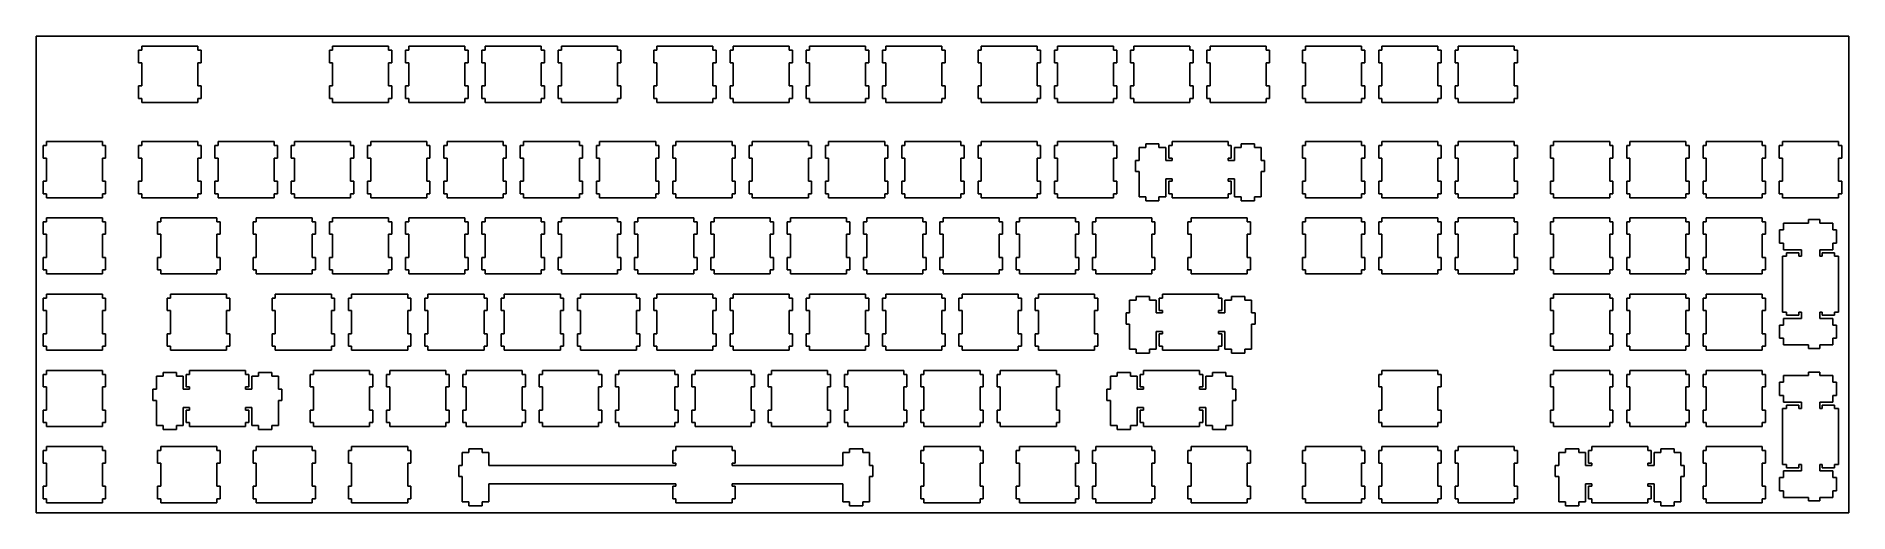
# Model space of a CAD drawing. Extents: x 0 to 453, y 0 to 119.
import ezdxf

# ---------------------------------------------------------------- set-up
doc = ezdxf.new("R2010")
doc.units = 0
doc.layers.get('0').update_dxf_attribs({"linetype": 'CONTINUOUS'})

msp = doc.modelspace()

# ---------------------------------------------------------------- linework, layer by layer
at = {"color": 0}
for p, q in [((0.09371, 119.156), (452.533, 119.156)), ((0.09371, 0.09371), (0.09371, 119.156)), ((452.533, 119.156), (452.533, 0.09371)), ((26.4308, 115.631), (25.6301, 115.631)), ((25.6301, 115.631), (25.6301, 112.53)), ((26.4308, 116.632), (26.4308, 115.631)), ((40.4301, 116.632), (26.4308, 116.632)), ((40.4301, 115.631), (40.4301, 116.632)), ((41.2309, 115.631), (40.4301, 115.631)), ((41.2309, 112.53), (41.2309, 115.631)), ((74.0558, 115.631), (73.255, 115.631)), ((73.255, 115.631), (73.255, 112.53)), ((74.0558, 116.632), (74.0558, 115.631)), ((88.0551, 116.632), (74.0558, 116.632)), ((88.0551, 115.631), (88.0551, 116.632)), ((88.8559, 115.631), (88.0551, 115.631)), ((88.8559, 112.53), (88.8559, 115.631)), ((93.1058, 115.631), (92.305, 115.631)), ((92.305, 115.631), (92.305, 112.53)), ((93.1058, 116.632), (93.1058, 115.631)), ((107.105, 116.632), (93.1058, 116.632)), ((107.105, 115.631), (107.105, 116.632)), ((107.906, 115.631), (107.105, 115.631)), ((107.906, 112.53), (107.906, 115.631)), ((112.156, 115.631), (111.355, 115.631)), ((111.355, 115.631), (111.355, 112.53)), ((112.156, 116.632), (112.156, 115.631)), ((126.155, 116.632), (112.156, 116.632)), ((126.155, 115.631), (126.155, 116.632)), ((126.956, 115.631), (126.155, 115.631)), ((126.956, 112.53), (126.956, 115.631)), ((131.206, 115.631), (130.405, 115.631)), ((130.405, 115.631), (130.405, 112.53)), ((131.206, 116.632), (131.206, 115.631)), ((145.205, 116.632), (131.206, 116.632)), ((145.205, 115.631), (145.205, 116.632)), ((146.006, 115.631), (145.205, 115.631)), ((146.006, 112.53), (146.006, 115.631)), ((155.018, 115.631), (154.219, 115.631)), ((154.219, 115.631), (154.219, 112.53)), ((155.018, 116.632), (155.018, 115.631)), ((169.019, 116.632), (155.018, 116.632)), ((169.019, 115.631), (169.019, 116.632)), ((169.818, 115.631), (169.019, 115.631)), ((169.818, 112.53), (169.818, 115.631)), ((174.068, 115.631), (173.269, 115.631)), ((173.269, 115.631), (173.269, 112.53)), ((174.068, 116.632), (174.068, 115.631)), ((188.069, 116.632), (174.068, 116.632)), ((188.069, 115.631), (188.069, 116.632)), ((188.868, 115.631), (188.069, 115.631)), ((188.868, 112.53), (188.868, 115.631)), ((193.118, 115.631), (192.319, 115.631)), ((192.319, 115.631), (192.319, 112.53)), ((193.118, 116.632), (193.118, 115.631)), ((207.119, 116.632), (193.118, 116.632)), ((207.119, 115.631), (207.119, 116.632)), ((207.918, 115.631), (207.119, 115.631)), ((207.918, 112.53), (207.918, 115.631)), ((212.168, 115.631), (211.369, 115.631)), ((211.369, 115.631), (211.369, 112.53)), ((212.168, 116.632), (212.168, 115.631)), ((226.169, 116.632), (212.168, 116.632)), ((226.169, 115.631), (226.169, 116.632)), ((226.968, 115.631), (226.169, 115.631)), ((226.968, 112.53), (226.968, 115.631)), ((235.981, 115.631), (235.18, 115.631)), ((235.18, 115.631), (235.18, 112.53)), ((235.981, 116.632), (235.981, 115.631)), ((249.98, 116.632), (235.981, 116.632)), ((249.98, 115.631), (249.98, 116.632)), ((250.781, 115.631), (249.98, 115.631)), ((250.781, 112.53), (250.781, 115.631)), ((255.031, 115.631), (254.23, 115.631)), ((254.23, 115.631), (254.23, 112.53)), ((255.031, 116.632), (255.031, 115.631)), ((269.03, 116.632), (255.031, 116.632)), ((269.03, 115.631), (269.03, 116.632)), ((269.831, 115.631), (269.03, 115.631)), ((269.831, 112.53), (269.831, 115.631)), ((274.081, 115.631), (273.28, 115.631)), ((273.28, 115.631), (273.28, 112.53)), ((274.081, 116.632), (274.081, 115.631)), ((288.08, 116.632), (274.081, 116.632)), ((288.08, 115.631), (288.08, 116.632)), ((288.881, 115.631), (288.08, 115.631)), ((288.881, 112.53), (288.881, 115.631)), ((293.131, 115.631), (292.33, 115.631)), ((292.33, 115.631), (292.33, 112.53)), ((293.131, 116.632), (293.131, 115.631)), ((307.13, 116.632), (293.131, 116.632)), ((307.13, 115.631), (307.13, 116.632)), ((307.931, 115.631), (307.13, 115.631)), ((307.931, 112.53), (307.931, 115.631)), ((316.943, 115.631), (316.144, 115.631)), ((316.144, 115.631), (316.144, 112.53)), ((316.943, 116.632), (316.943, 115.631)), ((330.944, 116.632), (316.943, 116.632)), ((330.944, 115.631), (330.944, 116.632)), ((331.743, 115.631), (330.944, 115.631)), ((331.743, 112.53), (331.743, 115.631)), ((335.993, 115.631), (335.194, 115.631)), ((335.194, 115.631), (335.194, 112.53)), ((335.993, 116.632), (335.993, 115.631)), ((349.994, 116.632), (335.993, 116.632)), ((349.994, 115.631), (349.994, 116.632)), ((350.793, 115.631), (349.994, 115.631)), ((350.793, 112.53), (350.793, 115.631)), ((355.043, 115.631), (354.245, 115.631)), ((354.245, 115.631), (354.245, 112.53)), ((355.043, 116.632), (355.043, 115.631)), ((369.044, 116.632), (355.043, 116.632)), ((369.044, 115.631), (369.044, 116.632)), ((369.845, 115.631), (369.044, 115.631)), ((369.845, 112.53), (369.845, 115.631)), ((25.6301, 112.53), (26.4308, 112.53)), ((26.4308, 112.53), (26.4308, 106.732)), ((40.4301, 106.732), (40.4301, 112.53)), ((40.4301, 112.53), (41.2309, 112.53)), ((73.255, 112.53), (74.0558, 112.53)), ((74.0558, 112.53), (74.0558, 106.732)), ((88.0551, 106.732), (88.0551, 112.53)), ((88.0551, 112.53), (88.8559, 112.53)), ((92.305, 112.53), (93.1058, 112.53)), ((93.1058, 112.53), (93.1058, 106.732)), ((107.105, 106.732), (107.105, 112.53)), ((107.105, 112.53), (107.906, 112.53)), ((111.355, 112.53), (112.156, 112.53)), ((112.156, 112.53), (112.156, 106.732)), ((126.155, 106.732), (126.155, 112.53)), ((126.155, 112.53), (126.956, 112.53)), ((130.405, 112.53), (131.206, 112.53)), ((131.206, 112.53), (131.206, 106.732)), ((145.205, 106.732), (145.205, 112.53)), ((145.205, 112.53), (146.006, 112.53)), ((154.219, 112.53), (155.018, 112.53)), ((155.018, 112.53), (155.018, 106.732)), ((169.019, 106.732), (169.019, 112.53)), ((169.019, 112.53), (169.818, 112.53)), ((173.269, 112.53), (174.068, 112.53)), ((174.068, 112.53), (174.068, 106.732)), ((188.069, 106.732), (188.069, 112.53)), ((188.069, 112.53), (188.868, 112.53)), ((192.319, 112.53), (193.118, 112.53)), ((193.118, 112.53), (193.118, 106.732)), ((207.119, 106.732), (207.119, 112.53)), ((207.119, 112.53), (207.918, 112.53)), ((211.369, 112.53), (212.168, 112.53)), ((212.168, 112.53), (212.168, 106.732)), ((226.169, 106.732), (226.169, 112.53)), ((226.169, 112.53), (226.968, 112.53)), ((235.18, 112.53), (235.981, 112.53)), ((235.981, 112.53), (235.981, 106.732)), ((249.98, 106.732), (249.98, 112.53)), ((249.98, 112.53), (250.781, 112.53)), ((254.23, 112.53), (255.031, 112.53)), ((255.031, 112.53), (255.031, 106.732)), ((269.03, 106.732), (269.03, 112.53)), ((269.03, 112.53), (269.831, 112.53)), ((273.28, 112.53), (274.081, 112.53)), ((274.081, 112.53), (274.081, 106.732)), ((288.08, 106.732), (288.08, 112.53)), ((288.08, 112.53), (288.881, 112.53)), ((292.33, 112.53), (293.131, 112.53)), ((293.131, 112.53), (293.131, 106.732)), ((307.13, 106.732), (307.13, 112.53)), ((307.13, 112.53), (307.931, 112.53)), ((316.144, 112.53), (316.943, 112.53)), ((316.943, 112.53), (316.943, 106.732)), ((330.944, 106.732), (330.944, 112.53)), ((330.944, 112.53), (331.743, 112.53)), ((335.194, 112.53), (335.993, 112.53)), ((335.993, 112.53), (335.993, 106.732)), ((349.994, 106.732), (349.994, 112.53)), ((349.994, 112.53), (350.793, 112.53)), ((354.245, 112.53), (355.043, 112.53)), ((355.043, 112.53), (355.043, 106.732)), ((369.044, 106.732), (369.044, 112.53)), ((369.044, 112.53), (369.845, 112.53)), ((26.4308, 106.732), (25.6301, 106.732)), ((25.6301, 106.732), (25.6301, 103.631)), ((41.2309, 106.732), (40.4301, 106.732)), ((41.2309, 103.631), (41.2309, 106.732)), ((74.0558, 106.732), (73.255, 106.732)), ((73.255, 106.732), (73.255, 103.631)), ((88.8559, 106.732), (88.0551, 106.732)), ((88.8559, 103.631), (88.8559, 106.732)), ((93.1058, 106.732), (92.305, 106.732)), ((92.305, 106.732), (92.305, 103.631)), ((107.906, 106.732), (107.105, 106.732)), ((107.906, 103.631), (107.906, 106.732)), ((112.156, 106.732), (111.355, 106.732)), ((111.355, 106.732), (111.355, 103.631)), ((126.956, 106.732), (126.155, 106.732)), ((126.956, 103.631), (126.956, 106.732)), ((131.206, 106.732), (130.405, 106.732)), ((130.405, 106.732), (130.405, 103.631)), ((146.006, 106.732), (145.205, 106.732)), ((146.006, 103.631), (146.006, 106.732)), ((155.018, 106.732), (154.219, 106.732)), ((154.219, 106.732), (154.219, 103.631)), ((169.818, 106.732), (169.019, 106.732)), ((169.818, 103.631), (169.818, 106.732)), ((174.068, 106.732), (173.269, 106.732)), ((173.269, 106.732), (173.269, 103.631)), ((188.868, 106.732), (188.069, 106.732)), ((188.868, 103.631), (188.868, 106.732)), ((193.118, 106.732), (192.319, 106.732)), ((192.319, 106.732), (192.319, 103.631)), ((207.918, 106.732), (207.119, 106.732)), ((207.918, 103.631), (207.918, 106.732)), ((212.168, 106.732), (211.369, 106.732)), ((211.369, 106.732), (211.369, 103.631)), ((226.968, 106.732), (226.169, 106.732)), ((226.968, 103.631), (226.968, 106.732)), ((235.981, 106.732), (235.18, 106.732)), ((235.18, 106.732), (235.18, 103.631)), ((250.781, 106.732), (249.98, 106.732)), ((250.781, 103.631), (250.781, 106.732)), ((255.031, 106.732), (254.23, 106.732)), ((254.23, 106.732), (254.23, 103.631)), ((269.831, 106.732), (269.03, 106.732)), ((269.831, 103.631), (269.831, 106.732)), ((274.081, 106.732), (273.28, 106.732)), ((273.28, 106.732), (273.28, 103.631)), ((288.881, 106.732), (288.08, 106.732)), ((288.881, 103.631), (288.881, 106.732)), ((293.131, 106.732), (292.33, 106.732)), ((292.33, 106.732), (292.33, 103.631)), ((307.931, 106.732), (307.13, 106.732)), ((307.931, 103.631), (307.931, 106.732)), ((316.943, 106.732), (316.144, 106.732)), ((316.144, 106.732), (316.144, 103.631)), ((331.743, 106.732), (330.944, 106.732)), ((331.743, 103.631), (331.743, 106.732)), ((335.993, 106.732), (335.194, 106.732)), ((335.194, 106.732), (335.194, 103.631)), ((350.793, 106.732), (349.994, 106.732)), ((350.793, 103.631), (350.793, 106.732)), ((355.043, 106.732), (354.245, 106.732)), ((354.245, 106.732), (354.245, 103.631)), ((369.845, 106.732), (369.044, 106.732)), ((369.845, 103.631), (369.845, 106.732)), ((25.6301, 103.631), (26.4308, 103.631)), ((26.4308, 103.631), (26.4308, 102.631)), ((26.4308, 102.631), (40.4301, 102.631)), ((40.4301, 102.631), (40.4301, 103.631)), ((40.4301, 103.631), (41.2309, 103.631)), ((73.255, 103.631), (74.0558, 103.631)), ((74.0558, 103.631), (74.0558, 102.631)), ((74.0558, 102.631), (88.0551, 102.631)), ((88.0551, 102.631), (88.0551, 103.631)), ((88.0551, 103.631), (88.8559, 103.631)), ((92.305, 103.631), (93.1058, 103.631)), ((93.1058, 103.631), (93.1058, 102.631)), ((93.1058, 102.631), (107.105, 102.631)), ((107.105, 102.631), (107.105, 103.631)), ((107.105, 103.631), (107.906, 103.631)), ((111.355, 103.631), (112.156, 103.631)), ((112.156, 103.631), (112.156, 102.631)), ((112.156, 102.631), (126.155, 102.631)), ((126.155, 102.631), (126.155, 103.631)), ((126.155, 103.631), (126.956, 103.631)), ((130.405, 103.631), (131.206, 103.631)), ((131.206, 103.631), (131.206, 102.631)), ((131.206, 102.631), (145.205, 102.631)), ((145.205, 102.631), (145.205, 103.631)), ((145.205, 103.631), (146.006, 103.631)), ((154.219, 103.631), (155.018, 103.631)), ((155.018, 103.631), (155.018, 102.631)), ((155.018, 102.631), (169.019, 102.631)), ((169.019, 102.631), (169.019, 103.631)), ((169.019, 103.631), (169.818, 103.631)), ((173.269, 103.631), (174.068, 103.631)), ((174.068, 103.631), (174.068, 102.631)), ((174.068, 102.631), (188.069, 102.631)), ((188.069, 102.631), (188.069, 103.631)), ((188.069, 103.631), (188.868, 103.631)), ((192.319, 103.631), (193.118, 103.631)), ((193.118, 103.631), (193.118, 102.631)), ((193.118, 102.631), (207.119, 102.631)), ((207.119, 102.631), (207.119, 103.631)), ((207.119, 103.631), (207.918, 103.631)), ((211.369, 103.631), (212.168, 103.631)), ((212.168, 103.631), (212.168, 102.631)), ((212.168, 102.631), (226.169, 102.631)), ((226.169, 102.631), (226.169, 103.631)), ((226.169, 103.631), (226.968, 103.631)), ((235.18, 103.631), (235.981, 103.631)), ((235.981, 103.631), (235.981, 102.631)), ((235.981, 102.631), (249.98, 102.631)), ((249.98, 102.631), (249.98, 103.631)), ((249.98, 103.631), (250.781, 103.631)), ((254.23, 103.631), (255.031, 103.631)), ((255.031, 103.631), (255.031, 102.631)), ((255.031, 102.631), (269.03, 102.631)), ((269.03, 102.631), (269.03, 103.631)), ((269.03, 103.631), (269.831, 103.631)), ((273.28, 103.631), (274.081, 103.631)), ((274.081, 103.631), (274.081, 102.631)), ((274.081, 102.631), (288.08, 102.631)), ((288.08, 102.631), (288.08, 103.631)), ((288.08, 103.631), (288.881, 103.631)), ((292.33, 103.631), (293.131, 103.631)), ((293.131, 103.631), (293.131, 102.631)), ((293.131, 102.631), (307.13, 102.631)), ((307.13, 102.631), (307.13, 103.631)), ((307.13, 103.631), (307.931, 103.631)), ((316.144, 103.631), (316.943, 103.631)), ((316.943, 103.631), (316.943, 102.631)), ((316.943, 102.631), (330.944, 102.631)), ((330.944, 102.631), (330.944, 103.631)), ((330.944, 103.631), (331.743, 103.631)), ((335.194, 103.631), (335.993, 103.631)), ((335.993, 103.631), (335.993, 102.631)), ((335.993, 102.631), (349.994, 102.631)), ((349.994, 102.631), (349.994, 103.631)), ((349.994, 103.631), (350.793, 103.631)), ((354.245, 103.631), (355.043, 103.631)), ((355.043, 103.631), (355.043, 102.631)), ((355.043, 102.631), (369.044, 102.631)), ((369.044, 102.631), (369.044, 103.631)), ((369.044, 103.631), (369.845, 103.631)), ((2.61827, 91.8185), (1.81901, 91.8185)), ((1.81901, 91.8185), (1.81901, 88.7194)), ((2.61827, 92.819), (2.61827, 91.8185)), ((16.6192, 92.819), (2.61827, 92.819)), ((16.6192, 91.8185), (16.6192, 92.819)), ((17.4184, 91.8185), (16.6192, 91.8185)), ((17.4184, 88.7194), (17.4184, 91.8185)), ((26.4308, 91.8185), (25.6301, 91.8185)), ((25.6301, 91.8185), (25.6301, 88.7194)), ((26.4308, 92.819), (26.4308, 91.8185)), ((40.4301, 92.819), (26.4308, 92.819)), ((40.4301, 91.8185), (40.4301, 92.819)), ((41.2309, 91.8185), (40.4301, 91.8185)), ((41.2309, 88.7194), (41.2309, 91.8185)), ((45.4808, 91.8185), (44.68, 91.8185)), ((44.68, 91.8185), (44.68, 88.7194)), ((45.4808, 92.819), (45.4808, 91.8185)), ((59.4801, 92.819), (45.4808, 92.819)), ((59.4801, 91.8185), (59.4801, 92.819)), ((60.2809, 91.8185), (59.4801, 91.8185)), ((60.2809, 88.7194), (60.2809, 91.8185)), ((64.5308, 91.8185), (63.73, 91.8185)), ((63.73, 91.8185), (63.73, 88.7194)), ((64.5308, 92.819), (64.5308, 91.8185)), ((78.5301, 92.819), (64.5308, 92.819)), ((78.5301, 91.8185), (78.5301, 92.819)), ((79.3309, 91.8185), (78.5301, 91.8185)), ((79.3309, 88.7194), (79.3309, 91.8185)), ((83.5808, 91.8185), (82.78, 91.8185)), ((82.78, 91.8185), (82.78, 88.7194)), ((83.5808, 92.819), (83.5808, 91.8185)), ((97.5801, 92.819), (83.5808, 92.819)), ((97.5801, 91.8185), (97.5801, 92.819)), ((98.3809, 91.8185), (97.5801, 91.8185)), ((98.3809, 88.7194), (98.3809, 91.8185)), ((102.631, 91.8185), (101.83, 91.8185)), ((101.83, 91.8185), (101.83, 88.7194)), ((102.631, 92.819), (102.631, 91.8185)), ((116.63, 92.819), (102.631, 92.819)), ((116.63, 91.8185), (116.63, 92.819)), ((117.431, 91.8185), (116.63, 91.8185)), ((117.431, 88.7194), (117.431, 91.8185)), ((121.681, 91.8185), (120.88, 91.8185)), ((120.88, 91.8185), (120.88, 88.7194)), ((121.681, 92.819), (121.681, 91.8185)), ((135.68, 92.819), (121.681, 92.819)), ((135.68, 91.8185), (135.68, 92.819)), ((136.481, 91.8185), (135.68, 91.8185)), ((136.481, 88.7194), (136.481, 91.8185)), ((140.731, 91.8185), (139.93, 91.8185)), ((139.93, 91.8185), (139.93, 88.7194)), ((140.731, 92.819), (140.731, 91.8185)), ((154.73, 92.819), (140.731, 92.819)), ((154.73, 91.8185), (154.73, 92.819)), ((155.531, 91.8185), (154.73, 91.8185)), ((155.531, 88.7194), (155.531, 91.8185)), ((159.781, 91.8185), (158.98, 91.8185)), ((158.98, 91.8185), (158.98, 88.7194)), ((159.781, 92.819), (159.781, 91.8185)), ((173.78, 92.819), (159.781, 92.819)), ((173.78, 91.8185), (173.78, 92.819)), ((174.581, 91.8185), (173.78, 91.8185)), ((174.581, 88.7194), (174.581, 91.8185)), ((178.831, 91.8185), (178.03, 91.8185)), ((178.03, 91.8185), (178.03, 88.7194)), ((178.831, 92.819), (178.831, 91.8185)), ((192.83, 92.819), (178.831, 92.819)), ((192.83, 91.8185), (192.83, 92.819)), ((193.631, 91.8185), (192.83, 91.8185)), ((193.631, 88.7194), (193.631, 91.8185)), ((197.881, 91.8185), (197.08, 91.8185)), ((197.08, 91.8185), (197.08, 88.7194)), ((197.881, 92.819), (197.881, 91.8185)), ((211.88, 92.819), (197.881, 92.819)), ((211.88, 91.8185), (211.88, 92.819)), ((212.681, 91.8185), (211.88, 91.8185)), ((212.681, 88.7194), (212.681, 91.8185)), ((216.931, 91.8185), (216.13, 91.8185)), ((216.13, 91.8185), (216.13, 88.7194)), ((216.931, 92.819), (216.931, 91.8185)), ((230.93, 92.819), (216.931, 92.819)), ((230.93, 91.8185), (230.93, 92.819)), ((231.731, 91.8185), (230.93, 91.8185)), ((231.731, 88.7194), (231.731, 91.8185)), ((235.981, 91.8185), (235.18, 91.8185)), ((235.18, 91.8185), (235.18, 88.7194)), ((235.981, 92.819), (235.981, 91.8185)), ((249.98, 92.819), (235.981, 92.819)), ((249.98, 91.8185), (249.98, 92.819)), ((250.781, 91.8185), (249.98, 91.8185)), ((250.781, 88.7194), (250.781, 91.8185)), ((255.031, 91.8185), (254.23, 91.8185)), ((254.23, 91.8185), (254.23, 88.7194)), ((255.031, 92.819), (255.031, 91.8185)), ((269.03, 92.819), (255.031, 92.819)), ((269.03, 91.8185), (269.03, 92.819)), ((269.831, 91.8185), (269.03, 91.8185)), ((269.831, 88.7194), (269.831, 91.8185)), ((277.056, 91.3486), (275.38, 91.3486)), ((275.38, 91.3486), (275.38, 88.1186)), ((280.356, 92.2694), (277.056, 92.2694)), ((277.056, 92.2694), (277.056, 91.3486)), ((280.356, 91.3486), (280.356, 92.2694)), ((282.031, 91.3486), (280.356, 91.3486)), ((282.031, 88.1186), (282.031, 91.3486)), ((283.606, 91.8185), (282.805, 91.8185)), ((282.805, 91.8185), (282.805, 88.7194)), ((283.606, 92.819), (283.606, 91.8185)), ((297.605, 92.819), (283.606, 92.819)), ((297.605, 91.8185), (297.605, 92.819)), ((298.406, 91.8185), (297.605, 91.8185)), ((298.406, 88.7194), (298.406, 91.8185)), ((300.856, 91.3486), (299.18, 91.3486)), ((299.18, 91.3486), (299.18, 88.1186)), ((304.155, 92.2694), (300.856, 92.2694)), ((300.856, 92.2694), (300.856, 91.3486)), ((304.155, 91.3486), (304.155, 92.2694)), ((305.831, 91.3486), (304.155, 91.3486)), ((305.831, 88.1186), (305.831, 91.3486)), ((316.943, 91.8185), (316.144, 91.8185)), ((316.144, 91.8185), (316.144, 88.7194)), ((316.943, 92.819), (316.943, 91.8185)), ((330.944, 92.819), (316.943, 92.819)), ((330.944, 91.8185), (330.944, 92.819)), ((331.743, 91.8185), (330.944, 91.8185)), ((331.743, 88.7194), (331.743, 91.8185)), ((335.993, 91.8185), (335.194, 91.8185)), ((335.194, 91.8185), (335.194, 88.7194)), ((335.993, 92.819), (335.993, 91.8185)), ((349.994, 92.819), (335.993, 92.819)), ((349.994, 91.8185), (349.994, 92.819)), ((350.793, 91.8185), (349.994, 91.8185)), ((350.793, 88.7194), (350.793, 91.8185)), ((355.043, 91.8185), (354.245, 91.8185)), ((354.245, 91.8185), (354.245, 88.7194)), ((355.043, 92.819), (355.043, 91.8185)), ((369.044, 92.819), (355.043, 92.819)), ((369.044, 91.8185), (369.044, 92.819)), ((369.845, 91.8185), (369.044, 91.8185)), ((369.845, 88.7194), (369.845, 91.8185)), ((378.855, 91.8185), (378.054, 91.8185)), ((378.054, 91.8185), (378.054, 88.7194)), ((378.855, 92.819), (378.855, 91.8185)), ((392.857, 92.819), (378.855, 92.819)), ((392.857, 91.8185), (392.857, 92.819)), ((393.658, 91.8185), (392.857, 91.8185)), ((393.658, 88.7194), (393.658, 91.8185)), ((397.905, 91.8185), (397.104, 91.8185)), ((397.104, 91.8185), (397.104, 88.7194)), ((397.905, 92.819), (397.905, 91.8185)), ((411.907, 92.819), (397.905, 92.819)), ((411.907, 91.8185), (411.907, 92.819)), ((412.708, 91.8185), (411.907, 91.8185)), ((412.708, 88.7194), (412.708, 91.8185)), ((416.955, 91.8185), (416.154, 91.8185)), ((416.154, 91.8185), (416.154, 88.7194)), ((416.955, 92.819), (416.955, 91.8185)), ((430.957, 92.819), (416.955, 92.819)), ((430.957, 91.8185), (430.957, 92.819)), ((431.758, 91.8185), (430.957, 91.8185)), ((431.758, 88.7194), (431.758, 91.8185)), ((436.005, 91.8185), (435.204, 91.8185)), ((435.204, 91.8185), (435.204, 88.7194)), ((436.005, 92.819), (436.005, 91.8185)), ((450.007, 92.819), (436.005, 92.819)), ((450.007, 91.8185), (450.007, 92.819)), ((450.808, 91.8185), (450.007, 91.8185)), ((450.808, 88.7194), (450.808, 91.8185)), ((1.81901, 88.7194), (2.61827, 88.7194)), ((2.61827, 88.7194), (2.61827, 82.9194)), ((16.6192, 82.9194), (16.6192, 88.7194)), ((16.6192, 88.7194), (17.4184, 88.7194)), ((25.6301, 88.7194), (26.4308, 88.7194)), ((26.4308, 88.7194), (26.4308, 82.9194)), ((40.4301, 82.9194), (40.4301, 88.7194)), ((40.4301, 88.7194), (41.2309, 88.7194)), ((44.68, 88.7194), (45.4808, 88.7194)), ((45.4808, 88.7194), (45.4808, 82.9194)), ((59.4801, 82.9194), (59.4801, 88.7194)), ((59.4801, 88.7194), (60.2809, 88.7194)), ((63.73, 88.7194), (64.5308, 88.7194)), ((64.5308, 88.7194), (64.5308, 82.9194)), ((78.5301, 82.9194), (78.5301, 88.7194)), ((78.5301, 88.7194), (79.3309, 88.7194)), ((82.78, 88.7194), (83.5808, 88.7194)), ((83.5808, 88.7194), (83.5808, 82.9194)), ((97.5801, 82.9194), (97.5801, 88.7194)), ((97.5801, 88.7194), (98.3809, 88.7194)), ((101.83, 88.7194), (102.631, 88.7194)), ((102.631, 88.7194), (102.631, 82.9194)), ((116.63, 82.9194), (116.63, 88.7194)), ((116.63, 88.7194), (117.431, 88.7194)), ((120.88, 88.7194), (121.681, 88.7194)), ((121.681, 88.7194), (121.681, 82.9194)), ((135.68, 82.9194), (135.68, 88.7194)), ((135.68, 88.7194), (136.481, 88.7194)), ((139.93, 88.7194), (140.731, 88.7194)), ((140.731, 88.7194), (140.731, 82.9194)), ((154.73, 82.9194), (154.73, 88.7194)), ((154.73, 88.7194), (155.531, 88.7194)), ((158.98, 88.7194), (159.781, 88.7194)), ((159.781, 88.7194), (159.781, 82.9194)), ((173.78, 82.9194), (173.78, 88.7194)), ((173.78, 88.7194), (174.581, 88.7194)), ((178.03, 88.7194), (178.831, 88.7194)), ((178.831, 88.7194), (178.831, 82.9194)), ((192.83, 82.9194), (192.83, 88.7194)), ((192.83, 88.7194), (193.631, 88.7194)), ((197.08, 88.7194), (197.881, 88.7194)), ((197.881, 88.7194), (197.881, 82.9194)), ((211.88, 82.9194), (211.88, 88.7194)), ((211.88, 88.7194), (212.681, 88.7194)), ((216.13, 88.7194), (216.931, 88.7194)), ((216.931, 88.7194), (216.931, 82.9194)), ((230.93, 82.9194), (230.93, 88.7194)), ((230.93, 88.7194), (231.731, 88.7194)), ((235.18, 88.7194), (235.981, 88.7194)), ((235.981, 88.7194), (235.981, 82.9194)), ((249.98, 82.9194), (249.98, 88.7194)), ((249.98, 88.7194), (250.781, 88.7194)), ((254.23, 88.7194), (255.031, 88.7194)), ((255.031, 88.7194), (255.031, 82.9194)), ((269.03, 82.9194), (269.03, 88.7194)), ((269.03, 88.7194), (269.831, 88.7194)), ((275.38, 88.1186), (274.505, 88.1186)), ((274.505, 88.1186), (274.505, 85.3186)), ((283.606, 88.1186), (282.031, 88.1186)), ((282.805, 88.7194), (283.606, 88.7194)), ((283.606, 88.7194), (283.606, 88.1186)), ((297.605, 88.1186), (297.605, 88.7194)), ((297.605, 88.7194), (298.406, 88.7194)), ((299.18, 88.1186), (297.605, 88.1186)), ((306.706, 88.1186), (305.831, 88.1186)), ((306.706, 85.3186), (306.706, 88.1186)), ((316.144, 88.7194), (316.943, 88.7194)), ((316.943, 88.7194), (316.943, 82.9194)), ((330.944, 82.9194), (330.944, 88.7194)), ((330.944, 88.7194), (331.743, 88.7194)), ((335.194, 88.7194), (335.993, 88.7194)), ((335.993, 88.7194), (335.993, 82.9194)), ((349.994, 82.9194), (349.994, 88.7194)), ((349.994, 88.7194), (350.793, 88.7194)), ((354.245, 88.7194), (355.043, 88.7194)), ((355.043, 88.7194), (355.043, 82.9194)), ((369.044, 82.9194), (369.044, 88.7194)), ((369.044, 88.7194), (369.845, 88.7194)), ((378.054, 88.7194), (378.855, 88.7194)), ((378.855, 88.7194), (378.855, 82.9194)), ((392.857, 82.9194), (392.857, 88.7194)), ((392.857, 88.7194), (393.658, 88.7194)), ((397.104, 88.7194), (397.905, 88.7194)), ((397.905, 88.7194), (397.905, 82.9194)), ((411.907, 82.9194), (411.907, 88.7194)), ((411.907, 88.7194), (412.708, 88.7194)), ((416.154, 88.7194), (416.955, 88.7194)), ((416.955, 88.7194), (416.955, 82.9194)), ((430.957, 82.9194), (430.957, 88.7194)), ((430.957, 88.7194), (431.758, 88.7194)), ((435.204, 88.7194), (436.005, 88.7194)), ((436.005, 88.7194), (436.005, 82.9194)), ((450.007, 82.9194), (450.007, 88.7194)), ((450.007, 88.7194), (450.808, 88.7194)), ((2.61827, 82.9194), (1.81901, 82.9194)), ((1.81901, 82.9194), (1.81901, 79.8188)), ((17.4184, 82.9194), (16.6192, 82.9194)), ((17.4184, 79.8188), (17.4184, 82.9194)), ((26.4308, 82.9194), (25.6301, 82.9194)), ((25.6301, 82.9194), (25.6301, 79.8188)), ((41.2309, 82.9194), (40.4301, 82.9194)), ((41.2309, 79.8188), (41.2309, 82.9194)), ((45.4808, 82.9194), (44.68, 82.9194)), ((44.68, 82.9194), (44.68, 79.8188)), ((60.2809, 82.9194), (59.4801, 82.9194)), ((60.2809, 79.8188), (60.2809, 82.9194)), ((64.5308, 82.9194), (63.73, 82.9194)), ((63.73, 82.9194), (63.73, 79.8188)), ((79.3309, 82.9194), (78.5301, 82.9194)), ((79.3309, 79.8188), (79.3309, 82.9194)), ((83.5808, 82.9194), (82.78, 82.9194)), ((82.78, 82.9194), (82.78, 79.8188)), ((98.3809, 82.9194), (97.5801, 82.9194)), ((98.3809, 79.8188), (98.3809, 82.9194)), ((102.631, 82.9194), (101.83, 82.9194)), ((101.83, 82.9194), (101.83, 79.8188)), ((117.431, 82.9194), (116.63, 82.9194)), ((117.431, 79.8188), (117.431, 82.9194)), ((121.681, 82.9194), (120.88, 82.9194)), ((120.88, 82.9194), (120.88, 79.8188)), ((136.481, 82.9194), (135.68, 82.9194)), ((136.481, 79.8188), (136.481, 82.9194)), ((140.731, 82.9194), (139.93, 82.9194)), ((139.93, 82.9194), (139.93, 79.8188)), ((155.531, 82.9194), (154.73, 82.9194)), ((155.531, 79.8188), (155.531, 82.9194)), ((159.781, 82.9194), (158.98, 82.9194)), ((158.98, 82.9194), (158.98, 79.8188)), ((174.581, 82.9194), (173.78, 82.9194)), ((174.581, 79.8188), (174.581, 82.9194)), ((178.831, 82.9194), (178.03, 82.9194)), ((178.03, 82.9194), (178.03, 79.8188)), ((193.631, 82.9194), (192.83, 82.9194)), ((193.631, 79.8188), (193.631, 82.9194)), ((197.881, 82.9194), (197.08, 82.9194)), ((197.08, 82.9194), (197.08, 79.8188)), ((212.681, 82.9194), (211.88, 82.9194)), ((212.681, 79.8188), (212.681, 82.9194)), ((216.931, 82.9194), (216.13, 82.9194)), ((216.13, 82.9194), (216.13, 79.8188)), ((231.731, 82.9194), (230.93, 82.9194)), ((231.731, 79.8188), (231.731, 82.9194)), ((235.981, 82.9194), (235.18, 82.9194)), ((235.18, 82.9194), (235.18, 79.8188)), ((250.781, 82.9194), (249.98, 82.9194)), ((250.781, 79.8188), (250.781, 82.9194)), ((255.031, 82.9194), (254.23, 82.9194)), ((254.23, 82.9194), (254.23, 79.8188)), ((269.831, 82.9194), (269.03, 82.9194)), ((269.831, 79.8188), (269.831, 82.9194)), ((274.505, 85.3186), (275.38, 85.3186)), ((275.38, 85.3186), (275.38, 79.0497)), ((282.031, 79.0497), (282.031, 83.5187)), ((282.031, 83.5187), (283.606, 83.5187)), ((283.606, 82.9194), (282.805, 82.9194)), ((282.805, 82.9194), (282.805, 79.8188)), ((283.606, 83.5187), (283.606, 82.9194)), ((297.605, 82.9194), (297.605, 83.5187)), ((297.605, 83.5187), (299.18, 83.5187)), ((298.406, 82.9194), (297.605, 82.9194)), ((298.406, 79.8188), (298.406, 82.9194)), ((299.18, 83.5187), (299.18, 79.0497)), ((305.831, 79.0497), (305.831, 85.3186)), ((305.831, 85.3186), (306.706, 85.3186)), ((316.943, 82.9194), (316.144, 82.9194)), ((316.144, 82.9194), (316.144, 79.8188)), ((331.743, 82.9194), (330.944, 82.9194)), ((331.743, 79.8188), (331.743, 82.9194)), ((335.993, 82.9194), (335.194, 82.9194)), ((335.194, 82.9194), (335.194, 79.8188)), ((350.793, 82.9194), (349.994, 82.9194)), ((350.793, 79.8188), (350.793, 82.9194)), ((355.043, 82.9194), (354.245, 82.9194)), ((354.245, 82.9194), (354.245, 79.8188)), ((369.845, 82.9194), (369.044, 82.9194)), ((369.845, 79.8188), (369.845, 82.9194)), ((378.855, 82.9194), (378.054, 82.9194)), ((378.054, 82.9194), (378.054, 79.8188)), ((393.658, 82.9194), (392.857, 82.9194)), ((393.658, 79.8188), (393.658, 82.9194)), ((397.905, 82.9194), (397.104, 82.9194)), ((397.104, 82.9194), (397.104, 79.8188)), ((412.708, 82.9194), (411.907, 82.9194)), ((412.708, 79.8188), (412.708, 82.9194)), ((416.955, 82.9194), (416.154, 82.9194)), ((416.154, 82.9194), (416.154, 79.8188)), ((431.758, 82.9194), (430.957, 82.9194)), ((431.758, 79.8188), (431.758, 82.9194)), ((436.005, 82.9194), (435.204, 82.9194)), ((435.204, 82.9194), (435.204, 79.8188)), ((450.808, 82.9194), (450.007, 82.9194)), ((450.808, 79.8188), (450.808, 82.9194)), ((1.81901, 79.8188), (2.61827, 79.8188)), ((2.61827, 79.8188), (2.61827, 78.8197)), ((2.61827, 78.8197), (16.6192, 78.8197)), ((16.6192, 78.8197), (16.6192, 79.8188)), ((16.6192, 79.8188), (17.4184, 79.8188)), ((25.6301, 79.8188), (26.4308, 79.8188)), ((26.4308, 79.8188), (26.4308, 78.8197)), ((26.4308, 78.8197), (40.4301, 78.8197)), ((40.4301, 78.8197), (40.4301, 79.8188)), ((40.4301, 79.8188), (41.2309, 79.8188)), ((44.68, 79.8188), (45.4808, 79.8188)), ((45.4808, 79.8188), (45.4808, 78.8197)), ((45.4808, 78.8197), (59.4801, 78.8197)), ((59.4801, 78.8197), (59.4801, 79.8188)), ((59.4801, 79.8188), (60.2809, 79.8188)), ((63.73, 79.8188), (64.5308, 79.8188)), ((64.5308, 79.8188), (64.5308, 78.8197)), ((64.5308, 78.8197), (78.5301, 78.8197)), ((78.5301, 78.8197), (78.5301, 79.8188)), ((78.5301, 79.8188), (79.3309, 79.8188)), ((82.78, 79.8188), (83.5808, 79.8188)), ((83.5808, 79.8188), (83.5808, 78.8197)), ((83.5808, 78.8197), (97.5801, 78.8197)), ((97.5801, 78.8197), (97.5801, 79.8188)), ((97.5801, 79.8188), (98.3809, 79.8188)), ((101.83, 79.8188), (102.631, 79.8188)), ((102.631, 79.8188), (102.631, 78.8197)), ((102.631, 78.8197), (116.63, 78.8197)), ((116.63, 78.8197), (116.63, 79.8188)), ((116.63, 79.8188), (117.431, 79.8188)), ((120.88, 79.8188), (121.681, 79.8188)), ((121.681, 79.8188), (121.681, 78.8197)), ((121.681, 78.8197), (135.68, 78.8197)), ((135.68, 78.8197), (135.68, 79.8188)), ((135.68, 79.8188), (136.481, 79.8188)), ((139.93, 79.8188), (140.731, 79.8188)), ((140.731, 79.8188), (140.731, 78.8197)), ((140.731, 78.8197), (154.73, 78.8197)), ((154.73, 78.8197), (154.73, 79.8188)), ((154.73, 79.8188), (155.531, 79.8188)), ((158.98, 79.8188), (159.781, 79.8188)), ((159.781, 79.8188), (159.781, 78.8197)), ((159.781, 78.8197), (173.78, 78.8197)), ((173.78, 78.8197), (173.78, 79.8188)), ((173.78, 79.8188), (174.581, 79.8188)), ((178.03, 79.8188), (178.831, 79.8188)), ((178.831, 79.8188), (178.831, 78.8197)), ((178.831, 78.8197), (192.83, 78.8197)), ((192.83, 78.8197), (192.83, 79.8188)), ((192.83, 79.8188), (193.631, 79.8188)), ((197.08, 79.8188), (197.881, 79.8188)), ((197.881, 79.8188), (197.881, 78.8197)), ((197.881, 78.8197), (211.88, 78.8197)), ((211.88, 78.8197), (211.88, 79.8188)), ((211.88, 79.8188), (212.681, 79.8188)), ((216.13, 79.8188), (216.931, 79.8188)), ((216.931, 79.8188), (216.931, 78.8197)), ((216.931, 78.8197), (230.93, 78.8197)), ((230.93, 78.8197), (230.93, 79.8188)), ((230.93, 79.8188), (231.731, 79.8188)), ((235.18, 79.8188), (235.981, 79.8188)), ((235.981, 79.8188), (235.981, 78.8197)), ((235.981, 78.8197), (249.98, 78.8197)), ((249.98, 78.8197), (249.98, 79.8188)), ((249.98, 79.8188), (250.781, 79.8188)), ((254.23, 79.8188), (255.031, 79.8188)), ((255.031, 79.8188), (255.031, 78.8197)), ((255.031, 78.8197), (269.03, 78.8197)), ((269.03, 78.8197), (269.03, 79.8188)), ((269.03, 79.8188), (269.831, 79.8188)), ((275.38, 79.0497), (277.056, 79.0497)), ((277.056, 79.0497), (277.056, 78.0687)), ((277.056, 78.0687), (280.356, 78.0687)), ((280.356, 78.0687), (280.356, 79.0497)), ((280.356, 79.0497), (282.031, 79.0497)), ((282.805, 79.8188), (283.606, 79.8188)), ((283.606, 79.8188), (283.606, 78.8197)), ((283.606, 78.8197), (297.605, 78.8197)), ((297.605, 78.8197), (297.605, 79.8188)), ((297.605, 79.8188), (298.406, 79.8188)), ((299.18, 79.0497), (300.856, 79.0497)), ((300.856, 79.0497), (300.856, 78.0687)), ((300.856, 78.0687), (304.155, 78.0687)), ((304.155, 78.0687), (304.155, 79.0497)), ((304.155, 79.0497), (305.831, 79.0497)), ((316.144, 79.8188), (316.943, 79.8188)), ((316.943, 79.8188), (316.943, 78.8197)), ((316.943, 78.8197), (330.944, 78.8197)), ((330.944, 78.8197), (330.944, 79.8188)), ((330.944, 79.8188), (331.743, 79.8188)), ((335.194, 79.8188), (335.993, 79.8188)), ((335.993, 79.8188), (335.993, 78.8197)), ((335.993, 78.8197), (349.994, 78.8197)), ((349.994, 78.8197), (349.994, 79.8188)), ((349.994, 79.8188), (350.793, 79.8188)), ((354.245, 79.8188), (355.043, 79.8188)), ((355.043, 79.8188), (355.043, 78.8197)), ((355.043, 78.8197), (369.044, 78.8197)), ((369.044, 78.8197), (369.044, 79.8188)), ((369.044, 79.8188), (369.845, 79.8188)), ((378.054, 79.8188), (378.855, 79.8188)), ((378.855, 79.8188), (378.855, 78.8197)), ((378.855, 78.8197), (392.857, 78.8197)), ((392.857, 78.8197), (392.857, 79.8188)), ((392.857, 79.8188), (393.658, 79.8188)), ((397.104, 79.8188), (397.905, 79.8188)), ((397.905, 79.8188), (397.905, 78.8197)), ((397.905, 78.8197), (411.907, 78.8197)), ((411.907, 78.8197), (411.907, 79.8188)), ((411.907, 79.8188), (412.708, 79.8188)), ((416.154, 79.8188), (416.955, 79.8188)), ((416.955, 79.8188), (416.955, 78.8197)), ((416.955, 78.8197), (430.957, 78.8197)), ((430.957, 78.8197), (430.957, 79.8188)), ((430.957, 79.8188), (431.758, 79.8188)), ((435.204, 79.8188), (436.005, 79.8188)), ((436.005, 79.8188), (436.005, 78.8197)), ((436.005, 78.8197), (450.007, 78.8197)), ((450.007, 78.8197), (450.007, 79.8188)), ((450.007, 79.8188), (450.808, 79.8188)), ((2.61827, 72.7685), (1.81901, 72.7685)), ((1.81901, 72.7685), (1.81901, 69.6694)), ((2.61827, 73.769), (2.61827, 72.7685)), ((16.6192, 73.769), (2.61827, 73.769)), ((16.6192, 72.7685), (16.6192, 73.769)), ((17.4184, 72.7685), (16.6192, 72.7685)), ((17.4184, 69.6694), (17.4184, 72.7685)), ((31.1933, 72.7685), (30.394, 72.7685)), ((30.394, 72.7685), (30.394, 69.6694)), ((31.1933, 73.769), (31.1933, 72.7685)), ((45.194, 73.769), (31.1933, 73.769)), ((45.194, 72.7685), (45.194, 73.769)), ((45.9934, 72.7685), (45.194, 72.7685)), ((45.9934, 69.6694), (45.9934, 72.7685)), ((55.0058, 72.7685), (54.205, 72.7685)), ((54.205, 72.7685), (54.205, 69.6694)), ((55.0058, 73.769), (55.0058, 72.7685)), ((69.0051, 73.769), (55.0058, 73.769)), ((69.0051, 72.7685), (69.0051, 73.769)), ((69.8059, 72.7685), (69.0051, 72.7685)), ((69.8059, 69.6694), (69.8059, 72.7685)), ((74.0558, 72.7685), (73.255, 72.7685)), ((73.255, 72.7685), (73.255, 69.6694)), ((74.0558, 73.769), (74.0558, 72.7685)), ((88.0551, 73.769), (74.0558, 73.769)), ((88.0551, 72.7685), (88.0551, 73.769)), ((88.8559, 72.7685), (88.0551, 72.7685)), ((88.8559, 69.6694), (88.8559, 72.7685)), ((93.1058, 72.7685), (92.305, 72.7685)), ((92.305, 72.7685), (92.305, 69.6694)), ((93.1058, 73.769), (93.1058, 72.7685)), ((107.105, 73.769), (93.1058, 73.769)), ((107.105, 72.7685), (107.105, 73.769)), ((107.906, 72.7685), (107.105, 72.7685)), ((107.906, 69.6694), (107.906, 72.7685)), ((112.156, 72.7685), (111.355, 72.7685)), ((111.355, 72.7685), (111.355, 69.6694)), ((112.156, 73.769), (112.156, 72.7685)), ((126.155, 73.769), (112.156, 73.769)), ((126.155, 72.7685), (126.155, 73.769)), ((126.956, 72.7685), (126.155, 72.7685)), ((126.956, 69.6694), (126.956, 72.7685)), ((131.206, 72.7685), (130.405, 72.7685)), ((130.405, 72.7685), (130.405, 69.6694)), ((131.206, 73.769), (131.206, 72.7685)), ((145.205, 73.769), (131.206, 73.769)), ((145.205, 72.7685), (145.205, 73.769)), ((146.006, 72.7685), (145.205, 72.7685)), ((146.006, 69.6694), (146.006, 72.7685)), ((150.256, 72.7685), (149.455, 72.7685)), ((149.455, 72.7685), (149.455, 69.6694)), ((150.256, 73.769), (150.256, 72.7685)), ((164.255, 73.769), (150.256, 73.769)), ((164.255, 72.7685), (164.255, 73.769)), ((165.056, 72.7685), (164.255, 72.7685)), ((165.056, 69.6694), (165.056, 72.7685)), ((169.306, 72.7685), (168.505, 72.7685)), ((168.505, 72.7685), (168.505, 69.6694)), ((169.306, 73.769), (169.306, 72.7685)), ((183.305, 73.769), (169.306, 73.769)), ((183.305, 72.7685), (183.305, 73.769)), ((184.106, 72.7685), (183.305, 72.7685)), ((184.106, 69.6694), (184.106, 72.7685)), ((188.356, 72.7685), (187.555, 72.7685)), ((187.555, 72.7685), (187.555, 69.6694)), ((188.356, 73.769), (188.356, 72.7685)), ((202.355, 73.769), (188.356, 73.769)), ((202.355, 72.7685), (202.355, 73.769)), ((203.156, 72.7685), (202.355, 72.7685)), ((203.156, 69.6694), (203.156, 72.7685)), ((207.406, 72.7685), (206.605, 72.7685)), ((206.605, 72.7685), (206.605, 69.6694)), ((207.406, 73.769), (207.406, 72.7685)), ((221.405, 73.769), (207.406, 73.769)), ((221.405, 72.7685), (221.405, 73.769)), ((222.206, 72.7685), (221.405, 72.7685)), ((222.206, 69.6694), (222.206, 72.7685)), ((226.456, 72.7685), (225.655, 72.7685)), ((225.655, 72.7685), (225.655, 69.6694)), ((226.456, 73.769), (226.456, 72.7685)), ((240.455, 73.769), (226.456, 73.769)), ((240.455, 72.7685), (240.455, 73.769)), ((241.256, 72.7685), (240.455, 72.7685)), ((241.256, 69.6694), (241.256, 72.7685)), ((245.506, 72.7685), (244.705, 72.7685)), ((244.705, 72.7685), (244.705, 69.6694)), ((245.506, 73.769), (245.506, 72.7685)), ((259.505, 73.769), (245.506, 73.769)), ((259.505, 72.7685), (259.505, 73.769)), ((260.306, 72.7685), (259.505, 72.7685)), ((260.306, 69.6694), (260.306, 72.7685)), ((264.556, 72.7685), (263.755, 72.7685)), ((263.755, 72.7685), (263.755, 69.6694)), ((264.556, 73.769), (264.556, 72.7685)), ((278.555, 73.769), (264.556, 73.769)), ((278.555, 72.7685), (278.555, 73.769)), ((279.356, 72.7685), (278.555, 72.7685)), ((279.356, 69.6694), (279.356, 72.7685)), ((288.368, 72.7685), (287.569, 72.7685)), ((287.569, 72.7685), (287.569, 69.6694)), ((288.368, 73.769), (288.368, 72.7685)), ((302.369, 73.769), (288.368, 73.769)), ((302.369, 72.7685), (302.369, 73.769)), ((303.168, 72.7685), (302.369, 72.7685)), ((303.168, 69.6694), (303.168, 72.7685)), ((316.943, 72.7685), (316.144, 72.7685)), ((316.144, 72.7685), (316.144, 69.6694)), ((316.943, 73.769), (316.943, 72.7685)), ((330.944, 73.769), (316.943, 73.769)), ((330.944, 72.7685), (330.944, 73.769)), ((331.743, 72.7685), (330.944, 72.7685)), ((331.743, 69.6694), (331.743, 72.7685)), ((335.993, 72.7685), (335.194, 72.7685)), ((335.194, 72.7685), (335.194, 69.6694)), ((335.993, 73.769), (335.993, 72.7685)), ((349.994, 73.769), (335.993, 73.769)), ((349.994, 72.7685), (349.994, 73.769)), ((350.793, 72.7685), (349.994, 72.7685)), ((350.793, 69.6694), (350.793, 72.7685)), ((355.043, 72.7685), (354.245, 72.7685)), ((354.245, 72.7685), (354.245, 69.6694)), ((355.043, 73.769), (355.043, 72.7685)), ((369.044, 73.769), (355.043, 73.769)), ((369.044, 72.7685), (369.044, 73.769)), ((369.845, 72.7685), (369.044, 72.7685)), ((369.845, 69.6694), (369.845, 72.7685)), ((378.855, 72.7685), (378.054, 72.7685)), ((378.054, 72.7685), (378.054, 69.6694)), ((378.855, 73.769), (378.855, 72.7685)), ((392.857, 73.769), (378.855, 73.769)), ((392.857, 72.7685), (392.857, 73.769)), ((393.658, 72.7685), (392.857, 72.7685)), ((393.658, 69.6694), (393.658, 72.7685)), ((397.905, 72.7685), (397.104, 72.7685)), ((397.104, 72.7685), (397.104, 69.6694)), ((397.905, 73.769), (397.905, 72.7685)), ((411.907, 73.769), (397.905, 73.769)), ((411.907, 72.7685), (411.907, 73.769)), ((412.708, 72.7685), (411.907, 72.7685)), ((412.708, 69.6694), (412.708, 72.7685)), ((416.955, 72.7685), (416.154, 72.7685)), ((416.154, 72.7685), (416.154, 69.6694)), ((416.955, 73.769), (416.955, 72.7685)), ((430.957, 73.769), (416.955, 73.769)), ((430.957, 72.7685), (430.957, 73.769)), ((431.758, 72.7685), (430.957, 72.7685)), ((431.758, 69.6694), (431.758, 72.7685)), ((442.507, 72.4697), (436.234, 72.4697)), ((436.234, 72.4697), (436.234, 70.794)), ((442.507, 73.3446), (442.507, 72.4697)), ((445.308, 73.3446), (442.507, 73.3446)), ((445.308, 72.4697), (445.308, 73.3446)), ((448.536, 72.4697), (445.308, 72.4697)), ((448.536, 70.794), (448.536, 72.4697)), ((1.81901, 69.6694), (2.61827, 69.6694)), ((2.61827, 69.6694), (2.61827, 63.8694)), ((16.6192, 63.8694), (16.6192, 69.6694)), ((16.6192, 69.6694), (17.4184, 69.6694)), ((30.394, 69.6694), (31.1933, 69.6694)), ((31.1933, 69.6694), (31.1933, 63.8694)), ((45.194, 63.8694), (45.194, 69.6694)), ((45.194, 69.6694), (45.9934, 69.6694)), ((54.205, 69.6694), (55.0058, 69.6694)), ((55.0058, 69.6694), (55.0058, 63.8694)), ((69.0051, 63.8694), (69.0051, 69.6694)), ((69.0051, 69.6694), (69.8059, 69.6694)), ((73.255, 69.6694), (74.0558, 69.6694)), ((74.0558, 69.6694), (74.0558, 63.8694)), ((88.0551, 63.8694), (88.0551, 69.6694)), ((88.0551, 69.6694), (88.8559, 69.6694)), ((92.305, 69.6694), (93.1058, 69.6694)), ((93.1058, 69.6694), (93.1058, 63.8694)), ((107.105, 63.8694), (107.105, 69.6694)), ((107.105, 69.6694), (107.906, 69.6694)), ((111.355, 69.6694), (112.156, 69.6694)), ((112.156, 69.6694), (112.156, 63.8694)), ((126.155, 63.8694), (126.155, 69.6694)), ((126.155, 69.6694), (126.956, 69.6694)), ((130.405, 69.6694), (131.206, 69.6694)), ((131.206, 69.6694), (131.206, 63.8694)), ((145.205, 63.8694), (145.205, 69.6694)), ((145.205, 69.6694), (146.006, 69.6694)), ((149.455, 69.6694), (150.256, 69.6694)), ((150.256, 69.6694), (150.256, 63.8694)), ((164.255, 63.8694), (164.255, 69.6694)), ((164.255, 69.6694), (165.056, 69.6694)), ((168.505, 69.6694), (169.306, 69.6694)), ((169.306, 69.6694), (169.306, 63.8694)), ((183.305, 63.8694), (183.305, 69.6694)), ((183.305, 69.6694), (184.106, 69.6694)), ((187.555, 69.6694), (188.356, 69.6694)), ((188.356, 69.6694), (188.356, 63.8694)), ((202.355, 63.8694), (202.355, 69.6694)), ((202.355, 69.6694), (203.156, 69.6694)), ((206.605, 69.6694), (207.406, 69.6694)), ((207.406, 69.6694), (207.406, 63.8694)), ((221.405, 63.8694), (221.405, 69.6694)), ((221.405, 69.6694), (222.206, 69.6694)), ((225.655, 69.6694), (226.456, 69.6694)), ((226.456, 69.6694), (226.456, 63.8694)), ((240.455, 63.8694), (240.455, 69.6694)), ((240.455, 69.6694), (241.256, 69.6694)), ((244.705, 69.6694), (245.506, 69.6694)), ((245.506, 69.6694), (245.506, 63.8694)), ((259.505, 63.8694), (259.505, 69.6694)), ((259.505, 69.6694), (260.306, 69.6694)), ((263.755, 69.6694), (264.556, 69.6694)), ((264.556, 69.6694), (264.556, 63.8694)), ((278.555, 63.8694), (278.555, 69.6694)), ((278.555, 69.6694), (279.356, 69.6694)), ((287.569, 69.6694), (288.368, 69.6694)), ((288.368, 69.6694), (288.368, 63.8694)), ((302.369, 63.8694), (302.369, 69.6694)), ((302.369, 69.6694), (303.168, 69.6694)), ((316.144, 69.6694), (316.943, 69.6694)), ((316.943, 69.6694), (316.943, 63.8694)), ((330.944, 63.8694), (330.944, 69.6694)), ((330.944, 69.6694), (331.743, 69.6694)), ((335.194, 69.6694), (335.993, 69.6694)), ((335.993, 69.6694), (335.993, 63.8694)), ((349.994, 63.8694), (349.994, 69.6694)), ((349.994, 69.6694), (350.793, 69.6694)), ((354.245, 69.6694), (355.043, 69.6694)), ((355.043, 69.6694), (355.043, 63.8694)), ((369.044, 63.8694), (369.044, 69.6694)), ((369.044, 69.6694), (369.845, 69.6694)), ((378.054, 69.6694), (378.855, 69.6694)), ((378.855, 69.6694), (378.855, 63.8694)), ((392.857, 63.8694), (392.857, 69.6694)), ((392.857, 69.6694), (393.658, 69.6694)), ((397.104, 69.6694), (397.905, 69.6694)), ((397.905, 69.6694), (397.905, 63.8694)), ((411.907, 63.8694), (411.907, 69.6694)), ((411.907, 69.6694), (412.708, 69.6694)), ((416.154, 69.6694), (416.955, 69.6694)), ((416.955, 69.6694), (416.955, 63.8694)), ((430.957, 63.8694), (430.957, 69.6694)), ((430.957, 69.6694), (431.758, 69.6694)), ((436.234, 70.794), (435.257, 70.794)), ((435.257, 70.794), (435.257, 67.4934)), ((449.457, 70.794), (448.536, 70.794)), ((449.457, 67.4934), (449.457, 70.794)), ((2.61827, 63.8694), (1.81901, 63.8694)), ((1.81901, 63.8694), (1.81901, 60.7688)), ((17.4184, 63.8694), (16.6192, 63.8694)), ((17.4184, 60.7688), (17.4184, 63.8694)), ((31.1933, 63.8694), (30.394, 63.8694)), ((30.394, 63.8694), (30.394, 60.7688)), ((45.9934, 63.8694), (45.194, 63.8694)), ((45.9934, 60.7688), (45.9934, 63.8694)), ((55.0058, 63.8694), (54.205, 63.8694)), ((54.205, 63.8694), (54.205, 60.7688)), ((69.8059, 63.8694), (69.0051, 63.8694)), ((69.8059, 60.7688), (69.8059, 63.8694)), ((74.0558, 63.8694), (73.255, 63.8694)), ((73.255, 63.8694), (73.255, 60.7688)), ((88.8559, 63.8694), (88.0551, 63.8694)), ((88.8559, 60.7688), (88.8559, 63.8694)), ((93.1058, 63.8694), (92.305, 63.8694)), ((92.305, 63.8694), (92.305, 60.7688)), ((107.906, 63.8694), (107.105, 63.8694)), ((107.906, 60.7688), (107.906, 63.8694)), ((112.156, 63.8694), (111.355, 63.8694)), ((111.355, 63.8694), (111.355, 60.7688)), ((126.956, 63.8694), (126.155, 63.8694)), ((126.956, 60.7688), (126.956, 63.8694)), ((131.206, 63.8694), (130.405, 63.8694)), ((130.405, 63.8694), (130.405, 60.7688)), ((146.006, 63.8694), (145.205, 63.8694)), ((146.006, 60.7688), (146.006, 63.8694)), ((150.256, 63.8694), (149.455, 63.8694)), ((149.455, 63.8694), (149.455, 60.7688)), ((165.056, 63.8694), (164.255, 63.8694)), ((165.056, 60.7688), (165.056, 63.8694)), ((169.306, 63.8694), (168.505, 63.8694)), ((168.505, 63.8694), (168.505, 60.7688)), ((184.106, 63.8694), (183.305, 63.8694)), ((184.106, 60.7688), (184.106, 63.8694)), ((188.356, 63.8694), (187.555, 63.8694)), ((187.555, 63.8694), (187.555, 60.7688)), ((203.156, 63.8694), (202.355, 63.8694)), ((203.156, 60.7688), (203.156, 63.8694)), ((207.406, 63.8694), (206.605, 63.8694)), ((206.605, 63.8694), (206.605, 60.7688)), ((222.206, 63.8694), (221.405, 63.8694)), ((222.206, 60.7688), (222.206, 63.8694)), ((226.456, 63.8694), (225.655, 63.8694)), ((225.655, 63.8694), (225.655, 60.7688)), ((241.256, 63.8694), (240.455, 63.8694)), ((241.256, 60.7688), (241.256, 63.8694)), ((245.506, 63.8694), (244.705, 63.8694)), ((244.705, 63.8694), (244.705, 60.7688)), ((260.306, 63.8694), (259.505, 63.8694)), ((260.306, 60.7688), (260.306, 63.8694)), ((264.556, 63.8694), (263.755, 63.8694)), ((263.755, 63.8694), (263.755, 60.7688)), ((279.356, 63.8694), (278.555, 63.8694)), ((279.356, 60.7688), (279.356, 63.8694)), ((288.368, 63.8694), (287.569, 63.8694)), ((287.569, 63.8694), (287.569, 60.7688)), ((303.168, 63.8694), (302.369, 63.8694)), ((303.168, 60.7688), (303.168, 63.8694)), ((316.943, 63.8694), (316.144, 63.8694)), ((316.144, 63.8694), (316.144, 60.7688)), ((331.743, 63.8694), (330.944, 63.8694)), ((331.743, 60.7688), (331.743, 63.8694)), ((335.993, 63.8694), (335.194, 63.8694)), ((335.194, 63.8694), (335.194, 60.7688)), ((350.793, 63.8694), (349.994, 63.8694)), ((350.793, 60.7688), (350.793, 63.8694)), ((355.043, 63.8694), (354.245, 63.8694)), ((354.245, 63.8694), (354.245, 60.7688)), ((369.845, 63.8694), (369.044, 63.8694)), ((369.845, 60.7688), (369.845, 63.8694)), ((378.855, 63.8694), (378.054, 63.8694)), ((378.054, 63.8694), (378.054, 60.7688)), ((393.658, 63.8694), (392.857, 63.8694)), ((393.658, 60.7688), (393.658, 63.8694)), ((397.905, 63.8694), (397.104, 63.8694)), ((397.104, 63.8694), (397.104, 60.7688)), ((412.708, 63.8694), (411.907, 63.8694)), ((412.708, 60.7688), (412.708, 63.8694)), ((416.955, 63.8694), (416.154, 63.8694)), ((416.154, 63.8694), (416.154, 60.7688)), ((431.758, 63.8694), (430.957, 63.8694)), ((431.758, 60.7688), (431.758, 63.8694)), ((435.257, 67.4934), (436.234, 67.4934)), ((437.007, 64.244), (436.005, 64.244)), ((436.005, 64.244), (436.005, 50.2447)), ((436.234, 67.4934), (436.234, 65.8192)), ((436.234, 65.8192), (440.708, 65.8192)), ((440.104, 65.0448), (437.007, 65.0448)), ((437.007, 65.0448), (437.007, 64.244)), ((440.104, 64.244), (440.104, 65.0448)), ((440.708, 64.244), (440.104, 64.244)), ((440.708, 65.8192), (440.708, 64.244)), ((445.308, 64.244), (445.308, 65.8192)), ((445.308, 65.8192), (448.536, 65.8192)), ((445.904, 64.244), (445.308, 64.244)), ((449.005, 65.0448), (445.904, 65.0448)), ((445.904, 65.0448), (445.904, 64.244)), ((448.536, 65.8192), (448.536, 67.4934)), ((448.536, 67.4934), (449.457, 67.4934)), ((449.005, 64.244), (449.005, 65.0448)), ((450.007, 64.244), (449.005, 64.244)), ((450.007, 50.2447), (450.007, 64.244)), ((1.81901, 60.7688), (2.61827, 60.7688)), ((2.61827, 60.7688), (2.61827, 59.7697)), ((2.61827, 59.7697), (16.6192, 59.7697)), ((16.6192, 59.7697), (16.6192, 60.7688)), ((16.6192, 60.7688), (17.4184, 60.7688)), ((30.394, 60.7688), (31.1933, 60.7688)), ((31.1933, 60.7688), (31.1933, 59.7697)), ((31.1933, 59.7697), (45.194, 59.7697)), ((45.194, 59.7697), (45.194, 60.7688)), ((45.194, 60.7688), (45.9934, 60.7688)), ((54.205, 60.7688), (55.0058, 60.7688)), ((55.0058, 60.7688), (55.0058, 59.7697)), ((55.0058, 59.7697), (69.0051, 59.7697)), ((69.0051, 59.7697), (69.0051, 60.7688)), ((69.0051, 60.7688), (69.8059, 60.7688)), ((73.255, 60.7688), (74.0558, 60.7688)), ((74.0558, 60.7688), (74.0558, 59.7697)), ((74.0558, 59.7697), (88.0551, 59.7697)), ((88.0551, 59.7697), (88.0551, 60.7688)), ((88.0551, 60.7688), (88.8559, 60.7688)), ((92.305, 60.7688), (93.1058, 60.7688)), ((93.1058, 60.7688), (93.1058, 59.7697)), ((93.1058, 59.7697), (107.105, 59.7697)), ((107.105, 59.7697), (107.105, 60.7688)), ((107.105, 60.7688), (107.906, 60.7688)), ((111.355, 60.7688), (112.156, 60.7688)), ((112.156, 60.7688), (112.156, 59.7697)), ((112.156, 59.7697), (126.155, 59.7697)), ((126.155, 59.7697), (126.155, 60.7688)), ((126.155, 60.7688), (126.956, 60.7688)), ((130.405, 60.7688), (131.206, 60.7688)), ((131.206, 60.7688), (131.206, 59.7697)), ((131.206, 59.7697), (145.205, 59.7697)), ((145.205, 59.7697), (145.205, 60.7688)), ((145.205, 60.7688), (146.006, 60.7688)), ((149.455, 60.7688), (150.256, 60.7688)), ((150.256, 60.7688), (150.256, 59.7697)), ((150.256, 59.7697), (164.255, 59.7697)), ((164.255, 59.7697), (164.255, 60.7688)), ((164.255, 60.7688), (165.056, 60.7688)), ((168.505, 60.7688), (169.306, 60.7688)), ((169.306, 60.7688), (169.306, 59.7697)), ((169.306, 59.7697), (183.305, 59.7697)), ((183.305, 59.7697), (183.305, 60.7688)), ((183.305, 60.7688), (184.106, 60.7688)), ((187.555, 60.7688), (188.356, 60.7688)), ((188.356, 60.7688), (188.356, 59.7697)), ((188.356, 59.7697), (202.355, 59.7697)), ((202.355, 59.7697), (202.355, 60.7688)), ((202.355, 60.7688), (203.156, 60.7688)), ((206.605, 60.7688), (207.406, 60.7688)), ((207.406, 60.7688), (207.406, 59.7697)), ((207.406, 59.7697), (221.405, 59.7697)), ((221.405, 59.7697), (221.405, 60.7688)), ((221.405, 60.7688), (222.206, 60.7688)), ((225.655, 60.7688), (226.456, 60.7688)), ((226.456, 60.7688), (226.456, 59.7697)), ((226.456, 59.7697), (240.455, 59.7697)), ((240.455, 59.7697), (240.455, 60.7688)), ((240.455, 60.7688), (241.256, 60.7688)), ((244.705, 60.7688), (245.506, 60.7688)), ((245.506, 60.7688), (245.506, 59.7697)), ((245.506, 59.7697), (259.505, 59.7697)), ((259.505, 59.7697), (259.505, 60.7688)), ((259.505, 60.7688), (260.306, 60.7688)), ((263.755, 60.7688), (264.556, 60.7688)), ((264.556, 60.7688), (264.556, 59.7697)), ((264.556, 59.7697), (278.555, 59.7697)), ((278.555, 59.7697), (278.555, 60.7688)), ((278.555, 60.7688), (279.356, 60.7688)), ((287.569, 60.7688), (288.368, 60.7688)), ((288.368, 60.7688), (288.368, 59.7697)), ((288.368, 59.7697), (302.369, 59.7697)), ((302.369, 59.7697), (302.369, 60.7688)), ((302.369, 60.7688), (303.168, 60.7688)), ((316.144, 60.7688), (316.943, 60.7688)), ((316.943, 60.7688), (316.943, 59.7697)), ((316.943, 59.7697), (330.944, 59.7697)), ((330.944, 59.7697), (330.944, 60.7688)), ((330.944, 60.7688), (331.743, 60.7688)), ((335.194, 60.7688), (335.993, 60.7688)), ((335.993, 60.7688), (335.993, 59.7697)), ((335.993, 59.7697), (349.994, 59.7697)), ((349.994, 59.7697), (349.994, 60.7688)), ((349.994, 60.7688), (350.793, 60.7688)), ((354.245, 60.7688), (355.043, 60.7688)), ((355.043, 60.7688), (355.043, 59.7697)), ((355.043, 59.7697), (369.044, 59.7697)), ((369.044, 59.7697), (369.044, 60.7688)), ((369.044, 60.7688), (369.845, 60.7688)), ((378.054, 60.7688), (378.855, 60.7688)), ((378.855, 60.7688), (378.855, 59.7697)), ((378.855, 59.7697), (392.857, 59.7697)), ((392.857, 59.7697), (392.857, 60.7688)), ((392.857, 60.7688), (393.658, 60.7688)), ((397.104, 60.7688), (397.905, 60.7688)), ((397.905, 60.7688), (397.905, 59.7697)), ((397.905, 59.7697), (411.907, 59.7697)), ((411.907, 59.7697), (411.907, 60.7688)), ((411.907, 60.7688), (412.708, 60.7688)), ((416.154, 60.7688), (416.955, 60.7688)), ((416.955, 60.7688), (416.955, 59.7697)), ((416.955, 59.7697), (430.957, 59.7697)), ((430.957, 59.7697), (430.957, 60.7688)), ((430.957, 60.7688), (431.758, 60.7688)), ((2.61827, 54.719), (2.61827, 53.7185)), ((16.6192, 54.719), (2.61827, 54.719)), ((16.6192, 53.7185), (16.6192, 54.719)), ((33.5745, 54.719), (33.5745, 53.7185)), ((47.5753, 54.719), (33.5745, 54.719)), ((47.5753, 53.7185), (47.5753, 54.719)), ((59.7683, 54.719), (59.7683, 53.7185)), ((73.769, 54.719), (59.7683, 54.719)), ((73.769, 53.7185), (73.769, 54.719)), ((78.8183, 54.719), (78.8183, 53.7185)), ((92.819, 54.719), (78.8183, 54.719)), ((92.819, 53.7185), (92.819, 54.719)), ((97.8683, 54.719), (97.8683, 53.7185)), ((111.869, 54.719), (97.8683, 54.719)), ((111.869, 53.7185), (111.869, 54.719)), ((116.918, 54.719), (116.918, 53.7185)), ((130.919, 54.719), (116.918, 54.719)), ((130.919, 53.7185), (130.919, 54.719)), ((135.968, 54.719), (135.968, 53.7185)), ((149.969, 54.719), (135.968, 54.719)), ((149.969, 53.7185), (149.969, 54.719)), ((155.018, 54.719), (155.018, 53.7185)), ((169.019, 54.719), (155.018, 54.719)), ((169.019, 53.7185), (169.019, 54.719)), ((174.068, 54.719), (174.068, 53.7185)), ((188.069, 54.719), (174.068, 54.719)), ((188.069, 53.7185), (188.069, 54.719)), ((193.118, 54.719), (193.118, 53.7185)), ((207.119, 54.719), (193.118, 54.719)), ((207.119, 53.7185), (207.119, 54.719)), ((212.168, 54.719), (212.168, 53.7185)), ((226.169, 54.719), (212.168, 54.719)), ((226.169, 53.7185), (226.169, 54.719)), ((231.218, 54.719), (231.218, 53.7185)), ((245.219, 54.719), (231.218, 54.719)), ((245.219, 53.7185), (245.219, 54.719)), ((250.268, 54.719), (250.268, 53.7185)), ((264.269, 54.719), (250.268, 54.719)), ((264.269, 53.7185), (264.269, 54.719)), ((281.225, 54.719), (281.225, 53.7185)), ((295.225, 54.719), (281.225, 54.719)), ((295.225, 53.7185), (295.225, 54.719)), ((378.855, 54.719), (378.855, 53.7185)), ((392.857, 54.719), (378.855, 54.719)), ((392.857, 53.7185), (392.857, 54.719)), ((397.905, 54.719), (397.905, 53.7185)), ((411.907, 54.719), (397.905, 54.719)), ((411.907, 53.7185), (411.907, 54.719)), ((416.955, 54.719), (416.955, 53.7185)), ((430.957, 54.719), (416.955, 54.719)), ((430.957, 53.7185), (430.957, 54.719)), ((2.61827, 53.7185), (1.81901, 53.7185)), ((1.81901, 53.7185), (1.81901, 50.6194)), ((1.81901, 50.6194), (2.61827, 50.6194)), ((2.61827, 50.6194), (2.61827, 44.8194)), ((17.4184, 53.7185), (16.6192, 53.7185)), ((16.6192, 44.8194), (16.6192, 50.6194)), ((16.6192, 50.6194), (17.4184, 50.6194)), ((17.4184, 50.6194), (17.4184, 53.7185)), ((33.5745, 53.7185), (32.7753, 53.7185)), ((32.7753, 53.7185), (32.7753, 50.6194)), ((32.7753, 50.6194), (33.5745, 50.6194)), ((33.5745, 50.6194), (33.5745, 44.8194)), ((48.3747, 53.7185), (47.5753, 53.7185)), ((47.5753, 44.8194), (47.5753, 50.6194)), ((47.5753, 50.6194), (48.3747, 50.6194)), ((48.3747, 50.6194), (48.3747, 53.7185)), ((59.7683, 53.7185), (58.9689, 53.7185)), ((58.9689, 53.7185), (58.9689, 50.6194)), ((58.9689, 50.6194), (59.7683, 50.6194)), ((59.7683, 50.6194), (59.7683, 44.8194)), ((74.5684, 53.7185), (73.769, 53.7185)), ((73.769, 44.8194), (73.769, 50.6194)), ((73.769, 50.6194), (74.5684, 50.6194)), ((74.5684, 50.6194), (74.5684, 53.7185)), ((78.8183, 53.7185), (78.0189, 53.7185)), ((78.0189, 53.7185), (78.0189, 50.6194)), ((78.0189, 50.6194), (78.8183, 50.6194)), ((78.8183, 50.6194), (78.8183, 44.8194)), ((93.6184, 53.7185), (92.819, 53.7185)), ((92.819, 44.8194), (92.819, 50.6194)), ((92.819, 50.6194), (93.6184, 50.6194)), ((93.6184, 50.6194), (93.6184, 53.7185)), ((97.8683, 53.7185), (97.0689, 53.7185)), ((97.0689, 53.7185), (97.0689, 50.6194)), ((97.0689, 50.6194), (97.8683, 50.6194)), ((97.8683, 50.6194), (97.8683, 44.8194)), ((112.668, 53.7185), (111.869, 53.7185)), ((111.869, 44.8194), (111.869, 50.6194)), ((111.869, 50.6194), (112.668, 50.6194)), ((112.668, 50.6194), (112.668, 53.7185)), ((116.918, 53.7185), (116.119, 53.7185)), ((116.119, 53.7185), (116.119, 50.6194)), ((116.119, 50.6194), (116.918, 50.6194)), ((116.918, 50.6194), (116.918, 44.8194)), ((131.718, 53.7185), (130.919, 53.7185)), ((130.919, 44.8194), (130.919, 50.6194)), ((130.919, 50.6194), (131.718, 50.6194)), ((131.718, 50.6194), (131.718, 53.7185)), ((135.968, 53.7185), (135.169, 53.7185)), ((135.169, 53.7185), (135.169, 50.6194)), ((135.169, 50.6194), (135.968, 50.6194)), ((135.968, 50.6194), (135.968, 44.8194)), ((150.768, 53.7185), (149.969, 53.7185)), ((149.969, 44.8194), (149.969, 50.6194)), ((149.969, 50.6194), (150.768, 50.6194)), ((150.768, 50.6194), (150.768, 53.7185)), ((155.018, 53.7185), (154.219, 53.7185)), ((154.219, 53.7185), (154.219, 50.6194)), ((154.219, 50.6194), (155.018, 50.6194)), ((155.018, 50.6194), (155.018, 44.8194)), ((169.818, 53.7185), (169.019, 53.7185)), ((169.019, 44.8194), (169.019, 50.6194)), ((169.019, 50.6194), (169.818, 50.6194)), ((169.818, 50.6194), (169.818, 53.7185)), ((174.068, 53.7185), (173.269, 53.7185)), ((173.269, 53.7185), (173.269, 50.6194)), ((173.269, 50.6194), (174.068, 50.6194)), ((174.068, 50.6194), (174.068, 44.8194)), ((188.868, 53.7185), (188.069, 53.7185)), ((188.069, 44.8194), (188.069, 50.6194)), ((188.069, 50.6194), (188.868, 50.6194)), ((188.868, 50.6194), (188.868, 53.7185)), ((193.118, 53.7185), (192.319, 53.7185)), ((192.319, 53.7185), (192.319, 50.6194)), ((192.319, 50.6194), (193.118, 50.6194)), ((193.118, 50.6194), (193.118, 44.8194)), ((207.918, 53.7185), (207.119, 53.7185)), ((207.119, 44.8194), (207.119, 50.6194)), ((207.119, 50.6194), (207.918, 50.6194)), ((207.918, 50.6194), (207.918, 53.7185)), ((212.168, 53.7185), (211.369, 53.7185)), ((211.369, 53.7185), (211.369, 50.6194)), ((211.369, 50.6194), (212.168, 50.6194)), ((212.168, 50.6194), (212.168, 44.8194)), ((226.968, 53.7185), (226.169, 53.7185)), ((226.169, 44.8194), (226.169, 50.6194)), ((226.169, 50.6194), (226.968, 50.6194)), ((226.968, 50.6194), (226.968, 53.7185)), ((231.218, 53.7185), (230.419, 53.7185)), ((230.419, 53.7185), (230.419, 50.6194)), ((230.419, 50.6194), (231.218, 50.6194)), ((231.218, 50.6194), (231.218, 44.8194)), ((246.018, 53.7185), (245.219, 53.7185)), ((245.219, 44.8194), (245.219, 50.6194)), ((245.219, 50.6194), (246.018, 50.6194)), ((246.018, 50.6194), (246.018, 53.7185)), ((250.268, 53.7185), (249.469, 53.7185)), ((249.469, 53.7185), (249.469, 50.6194)), ((249.469, 50.6194), (250.268, 50.6194)), ((250.268, 50.6194), (250.268, 44.8194)), ((265.068, 53.7185), (264.269, 53.7185)), ((264.269, 44.8194), (264.269, 50.6194)), ((264.269, 50.6194), (265.068, 50.6194)), ((265.068, 50.6194), (265.068, 53.7185)), ((273, 50.0186), (272.125, 50.0186)), ((272.125, 50.0186), (272.125, 47.22)), ((274.675, 53.2486), (273, 53.2486)), ((273, 53.2486), (273, 50.0186)), ((277.975, 54.1694), (274.675, 54.1694)), ((274.675, 54.1694), (274.675, 53.2486)), ((277.975, 53.2486), (277.975, 54.1694)), ((279.649, 53.2486), (277.975, 53.2486)), ((279.649, 50.0186), (279.649, 53.2486)), ((281.225, 50.0186), (279.649, 50.0186)), ((281.225, 53.7185), (280.425, 53.7185)), ((280.425, 53.7185), (280.425, 50.6194)), ((280.425, 50.6194), (281.225, 50.6194)), ((281.225, 50.6194), (281.225, 50.0186)), ((296.025, 53.7185), (295.225, 53.7185)), ((295.225, 50.0186), (295.225, 50.6194)), ((295.225, 50.6194), (296.025, 50.6194)), ((296.799, 50.0186), (295.225, 50.0186)), ((296.025, 50.6194), (296.025, 53.7185)), ((298.475, 53.2486), (296.799, 53.2486)), ((296.799, 53.2486), (296.799, 50.0186)), ((301.775, 54.1694), (298.475, 54.1694)), ((298.475, 54.1694), (298.475, 53.2486)), ((301.775, 53.2486), (301.775, 54.1694)), ((303.45, 53.2486), (301.775, 53.2486)), ((303.45, 50.0186), (303.45, 53.2486)), ((304.324, 50.0186), (303.45, 50.0186)), ((304.324, 47.22), (304.324, 50.0186)), ((378.855, 53.7185), (378.054, 53.7185)), ((378.054, 53.7185), (378.054, 50.6194)), ((378.054, 50.6194), (378.855, 50.6194)), ((378.855, 50.6194), (378.855, 44.8194)), ((393.658, 53.7185), (392.857, 53.7185)), ((392.857, 44.8194), (392.857, 50.6194)), ((392.857, 50.6194), (393.658, 50.6194)), ((393.658, 50.6194), (393.658, 53.7185)), ((397.905, 53.7185), (397.104, 53.7185)), ((397.104, 53.7185), (397.104, 50.6194)), ((397.104, 50.6194), (397.905, 50.6194)), ((397.905, 50.6194), (397.905, 44.8194)), ((412.708, 53.7185), (411.907, 53.7185)), ((411.907, 44.8194), (411.907, 50.6194)), ((411.907, 50.6194), (412.708, 50.6194)), ((412.708, 50.6194), (412.708, 53.7185)), ((416.955, 53.7185), (416.154, 53.7185)), ((416.154, 53.7185), (416.154, 50.6194)), ((416.154, 50.6194), (416.955, 50.6194)), ((416.955, 50.6194), (416.955, 44.8194)), ((431.758, 53.7185), (430.957, 53.7185)), ((430.957, 44.8194), (430.957, 50.6194)), ((430.957, 50.6194), (431.758, 50.6194)), ((431.758, 50.6194), (431.758, 53.7185)), ((436.005, 50.2447), (437.007, 50.2447)), ((437.007, 50.2447), (437.007, 49.4439)), ((440.104, 49.4439), (440.104, 50.2447)), ((440.104, 50.2447), (440.708, 50.2447)), ((440.708, 50.2447), (440.708, 48.6696)), ((445.308, 48.6696), (445.308, 50.2447)), ((445.308, 50.2447), (445.904, 50.2447)), ((445.904, 50.2447), (445.904, 49.4439)), ((449.005, 49.4439), (449.005, 50.2447)), ((449.005, 50.2447), (450.007, 50.2447)), ((272.125, 47.22), (273, 47.22)), ((273, 47.22), (273, 40.9497)), ((279.649, 40.9497), (279.649, 45.4187)), ((279.649, 45.4187), (281.225, 45.4187)), ((281.225, 45.4187), (281.225, 44.8194)), ((295.225, 44.8194), (295.225, 45.4187)), ((295.225, 45.4187), (296.799, 45.4187)), ((296.799, 45.4187), (296.799, 40.9497)), ((303.45, 40.9497), (303.45, 47.22)), ((303.45, 47.22), (304.324, 47.22)), ((436.234, 46.9939), (435.257, 46.9939)), ((435.257, 46.9939), (435.257, 43.6947)), ((440.708, 48.6696), (436.234, 48.6696)), ((436.234, 48.6696), (436.234, 46.9939)), ((437.007, 49.4439), (440.104, 49.4439)), ((448.536, 48.6696), (445.308, 48.6696)), ((445.904, 49.4439), (449.005, 49.4439)), ((448.536, 46.9939), (448.536, 48.6696)), ((449.457, 46.9939), (448.536, 46.9939)), ((449.457, 43.6947), (449.457, 46.9939)), ((2.61827, 44.8194), (1.81901, 44.8194)), ((1.81901, 44.8194), (1.81901, 41.7188)), ((1.81901, 41.7188), (2.61827, 41.7188)), ((2.61827, 41.7188), (2.61827, 40.7197)), ((2.61827, 40.7197), (16.6192, 40.7197)), ((17.4184, 44.8194), (16.6192, 44.8194)), ((16.6192, 40.7197), (16.6192, 41.7188)), ((16.6192, 41.7188), (17.4184, 41.7188)), ((17.4184, 41.7188), (17.4184, 44.8194)), ((33.5745, 44.8194), (32.7753, 44.8194)), ((32.7753, 44.8194), (32.7753, 41.7188)), ((32.7753, 41.7188), (33.5745, 41.7188)), ((33.5745, 41.7188), (33.5745, 40.7197)), ((33.5745, 40.7197), (47.5753, 40.7197)), ((48.3747, 44.8194), (47.5753, 44.8194)), ((47.5753, 40.7197), (47.5753, 41.7188)), ((47.5753, 41.7188), (48.3747, 41.7188)), ((48.3747, 41.7188), (48.3747, 44.8194)), ((59.7683, 44.8194), (58.9689, 44.8194)), ((58.9689, 44.8194), (58.9689, 41.7188)), ((58.9689, 41.7188), (59.7683, 41.7188)), ((59.7683, 41.7188), (59.7683, 40.7197)), ((59.7683, 40.7197), (73.769, 40.7197)), ((74.5684, 44.8194), (73.769, 44.8194)), ((73.769, 40.7197), (73.769, 41.7188)), ((73.769, 41.7188), (74.5684, 41.7188)), ((74.5684, 41.7188), (74.5684, 44.8194)), ((78.8183, 44.8194), (78.0189, 44.8194)), ((78.0189, 44.8194), (78.0189, 41.7188)), ((78.0189, 41.7188), (78.8183, 41.7188)), ((78.8183, 41.7188), (78.8183, 40.7197)), ((78.8183, 40.7197), (92.819, 40.7197)), ((93.6184, 44.8194), (92.819, 44.8194)), ((92.819, 40.7197), (92.819, 41.7188)), ((92.819, 41.7188), (93.6184, 41.7188)), ((93.6184, 41.7188), (93.6184, 44.8194)), ((97.8683, 44.8194), (97.0689, 44.8194)), ((97.0689, 44.8194), (97.0689, 41.7188)), ((97.0689, 41.7188), (97.8683, 41.7188)), ((97.8683, 41.7188), (97.8683, 40.7197)), ((97.8683, 40.7197), (111.869, 40.7197)), ((112.668, 44.8194), (111.869, 44.8194)), ((111.869, 40.7197), (111.869, 41.7188)), ((111.869, 41.7188), (112.668, 41.7188)), ((112.668, 41.7188), (112.668, 44.8194)), ((116.918, 44.8194), (116.119, 44.8194)), ((116.119, 44.8194), (116.119, 41.7188)), ((116.119, 41.7188), (116.918, 41.7188)), ((116.918, 41.7188), (116.918, 40.7197)), ((116.918, 40.7197), (130.919, 40.7197)), ((131.718, 44.8194), (130.919, 44.8194)), ((130.919, 40.7197), (130.919, 41.7188)), ((130.919, 41.7188), (131.718, 41.7188)), ((131.718, 41.7188), (131.718, 44.8194)), ((135.968, 44.8194), (135.169, 44.8194)), ((135.169, 44.8194), (135.169, 41.7188)), ((135.169, 41.7188), (135.968, 41.7188)), ((135.968, 41.7188), (135.968, 40.7197)), ((135.968, 40.7197), (149.969, 40.7197)), ((150.768, 44.8194), (149.969, 44.8194)), ((149.969, 40.7197), (149.969, 41.7188)), ((149.969, 41.7188), (150.768, 41.7188)), ((150.768, 41.7188), (150.768, 44.8194)), ((155.018, 44.8194), (154.219, 44.8194)), ((154.219, 44.8194), (154.219, 41.7188)), ((154.219, 41.7188), (155.018, 41.7188)), ((155.018, 41.7188), (155.018, 40.7197)), ((155.018, 40.7197), (169.019, 40.7197)), ((169.818, 44.8194), (169.019, 44.8194)), ((169.019, 40.7197), (169.019, 41.7188)), ((169.019, 41.7188), (169.818, 41.7188)), ((169.818, 41.7188), (169.818, 44.8194)), ((174.068, 44.8194), (173.269, 44.8194)), ((173.269, 44.8194), (173.269, 41.7188)), ((173.269, 41.7188), (174.068, 41.7188)), ((174.068, 41.7188), (174.068, 40.7197)), ((174.068, 40.7197), (188.069, 40.7197)), ((188.868, 44.8194), (188.069, 44.8194)), ((188.069, 40.7197), (188.069, 41.7188)), ((188.069, 41.7188), (188.868, 41.7188)), ((188.868, 41.7188), (188.868, 44.8194)), ((193.118, 44.8194), (192.319, 44.8194)), ((192.319, 44.8194), (192.319, 41.7188)), ((192.319, 41.7188), (193.118, 41.7188)), ((193.118, 41.7188), (193.118, 40.7197)), ((193.118, 40.7197), (207.119, 40.7197)), ((207.918, 44.8194), (207.119, 44.8194)), ((207.119, 40.7197), (207.119, 41.7188)), ((207.119, 41.7188), (207.918, 41.7188)), ((207.918, 41.7188), (207.918, 44.8194)), ((212.168, 44.8194), (211.369, 44.8194)), ((211.369, 44.8194), (211.369, 41.7188)), ((211.369, 41.7188), (212.168, 41.7188)), ((212.168, 41.7188), (212.168, 40.7197)), ((212.168, 40.7197), (226.169, 40.7197)), ((226.968, 44.8194), (226.169, 44.8194)), ((226.169, 40.7197), (226.169, 41.7188)), ((226.169, 41.7188), (226.968, 41.7188)), ((226.968, 41.7188), (226.968, 44.8194)), ((231.218, 44.8194), (230.419, 44.8194)), ((230.419, 44.8194), (230.419, 41.7188)), ((230.419, 41.7188), (231.218, 41.7188)), ((231.218, 41.7188), (231.218, 40.7197)), ((231.218, 40.7197), (245.219, 40.7197)), ((246.018, 44.8194), (245.219, 44.8194)), ((245.219, 40.7197), (245.219, 41.7188)), ((245.219, 41.7188), (246.018, 41.7188)), ((246.018, 41.7188), (246.018, 44.8194)), ((250.268, 44.8194), (249.469, 44.8194)), ((249.469, 44.8194), (249.469, 41.7188)), ((249.469, 41.7188), (250.268, 41.7188)), ((250.268, 41.7188), (250.268, 40.7197)), ((250.268, 40.7197), (264.269, 40.7197)), ((265.068, 44.8194), (264.269, 44.8194)), ((264.269, 40.7197), (264.269, 41.7188)), ((264.269, 41.7188), (265.068, 41.7188)), ((265.068, 41.7188), (265.068, 44.8194)), ((273, 40.9497), (274.675, 40.9497)), ((274.675, 40.9497), (274.675, 39.9687)), ((277.975, 39.9687), (277.975, 40.9497)), ((277.975, 40.9497), (279.649, 40.9497)), ((281.225, 44.8194), (280.425, 44.8194)), ((280.425, 44.8194), (280.425, 41.7188)), ((280.425, 41.7188), (281.225, 41.7188)), ((281.225, 41.7188), (281.225, 40.7197)), ((281.225, 40.7197), (295.225, 40.7197)), ((296.025, 44.8194), (295.225, 44.8194)), ((295.225, 40.7197), (295.225, 41.7188)), ((295.225, 41.7188), (296.025, 41.7188)), ((296.025, 41.7188), (296.025, 44.8194)), ((296.799, 40.9497), (298.475, 40.9497)), ((298.475, 40.9497), (298.475, 39.9687)), ((301.775, 39.9687), (301.775, 40.9497)), ((301.775, 40.9497), (303.45, 40.9497)), ((378.855, 44.8194), (378.054, 44.8194)), ((378.054, 44.8194), (378.054, 41.7188)), ((378.054, 41.7188), (378.855, 41.7188)), ((378.855, 41.7188), (378.855, 40.7197)), ((378.855, 40.7197), (392.857, 40.7197)), ((393.658, 44.8194), (392.857, 44.8194)), ((392.857, 40.7197), (392.857, 41.7188)), ((392.857, 41.7188), (393.658, 41.7188)), ((393.658, 41.7188), (393.658, 44.8194)), ((397.905, 44.8194), (397.104, 44.8194)), ((397.104, 44.8194), (397.104, 41.7188)), ((397.104, 41.7188), (397.905, 41.7188)), ((397.905, 41.7188), (397.905, 40.7197)), ((397.905, 40.7197), (411.907, 40.7197)), ((412.708, 44.8194), (411.907, 44.8194)), ((411.907, 40.7197), (411.907, 41.7188)), ((411.907, 41.7188), (412.708, 41.7188)), ((412.708, 41.7188), (412.708, 44.8194)), ((416.955, 44.8194), (416.154, 44.8194)), ((416.154, 44.8194), (416.154, 41.7188)), ((416.154, 41.7188), (416.955, 41.7188)), ((416.955, 41.7188), (416.955, 40.7197)), ((416.955, 40.7197), (430.957, 40.7197)), ((431.758, 44.8194), (430.957, 44.8194)), ((430.957, 40.7197), (430.957, 41.7188)), ((430.957, 41.7188), (431.758, 41.7188)), ((431.758, 41.7188), (431.758, 44.8194)), ((435.257, 43.6947), (436.234, 43.6947)), ((436.234, 43.6947), (436.234, 42.019)), ((436.234, 42.019), (442.507, 42.019)), ((442.507, 42.019), (442.507, 41.1441)), ((442.507, 41.1441), (445.308, 41.1441)), ((445.308, 41.1441), (445.308, 42.019)), ((445.308, 42.019), (448.536, 42.019)), ((448.536, 42.019), (448.536, 43.6947)), ((448.536, 43.6947), (449.457, 43.6947)), ((274.675, 39.9687), (277.975, 39.9687)), ((298.475, 39.9687), (301.775, 39.9687)), ((2.61827, 34.6687), (1.81901, 34.6687)), ((1.81901, 34.6687), (1.81901, 31.5695)), ((2.61827, 35.669), (2.61827, 34.6687)), ((16.6192, 35.669), (2.61827, 35.669)), ((16.6192, 34.6687), (16.6192, 35.669)), ((17.4184, 34.6687), (16.6192, 34.6687)), ((17.4184, 31.5695), (17.4184, 34.6687)), ((31.7872, 34.1988), (30.1115, 34.1988)), ((30.1115, 34.1988), (30.1115, 30.9687)), ((35.0862, 35.1193), (31.7872, 35.1193)), ((31.7872, 35.1193), (31.7872, 34.1988)), ((35.0862, 34.1988), (35.0862, 35.1193)), ((36.7619, 34.1988), (35.0862, 34.1988)), ((36.7619, 30.9687), (36.7619, 34.1988)), ((38.3371, 34.6687), (37.5363, 34.6687)), ((37.5363, 34.6687), (37.5363, 31.5695)), ((38.3371, 35.669), (38.3371, 34.6687)), ((52.3363, 35.669), (38.3371, 35.669)), ((52.3363, 34.6687), (52.3363, 35.669)), ((53.1372, 34.6687), (52.3363, 34.6687)), ((53.1372, 31.5695), (53.1372, 34.6687)), ((55.5872, 34.1988), (53.9115, 34.1988)), ((53.9115, 34.1988), (53.9115, 30.9687)), ((58.8864, 35.1193), (55.5872, 35.1193)), ((55.5872, 35.1193), (55.5872, 34.1988)), ((58.8864, 34.1988), (58.8864, 35.1193)), ((60.5621, 34.1988), (58.8864, 34.1988)), ((60.5621, 30.9687), (60.5621, 34.1988)), ((69.2933, 34.6687), (68.4939, 34.6687)), ((68.4939, 34.6687), (68.4939, 31.5695)), ((69.2933, 35.669), (69.2933, 34.6687)), ((83.294, 35.669), (69.2933, 35.669)), ((83.294, 34.6687), (83.294, 35.669)), ((84.0934, 34.6687), (83.294, 34.6687)), ((84.0934, 31.5695), (84.0934, 34.6687)), ((88.3433, 34.6687), (87.5439, 34.6687)), ((87.5439, 34.6687), (87.5439, 31.5695)), ((88.3433, 35.669), (88.3433, 34.6687)), ((102.344, 35.669), (88.3433, 35.669)), ((102.344, 34.6687), (102.344, 35.669)), ((103.143, 34.6687), (102.344, 34.6687)), ((103.143, 31.5695), (103.143, 34.6687)), ((107.393, 34.6687), (106.594, 34.6687)), ((106.594, 34.6687), (106.594, 31.5695)), ((107.393, 35.669), (107.393, 34.6687)), ((121.394, 35.669), (107.393, 35.669)), ((121.394, 34.6687), (121.394, 35.669)), ((122.193, 34.6687), (121.394, 34.6687)), ((122.193, 31.5695), (122.193, 34.6687)), ((126.443, 34.6687), (125.643, 34.6687)), ((125.643, 34.6687), (125.643, 31.5695)), ((126.443, 35.669), (126.443, 34.6687)), ((140.444, 35.669), (126.443, 35.669)), ((140.444, 34.6687), (140.444, 35.669)), ((141.243, 34.6687), (140.444, 34.6687)), ((141.243, 31.5695), (141.243, 34.6687)), ((145.493, 34.6687), (144.694, 34.6687)), ((144.694, 34.6687), (144.694, 31.5695)), ((145.493, 35.669), (145.493, 34.6687)), ((159.494, 35.669), (145.493, 35.669)), ((159.494, 34.6687), (159.494, 35.669)), ((160.293, 34.6687), (159.494, 34.6687)), ((160.293, 31.5695), (160.293, 34.6687)), ((164.543, 34.6687), (163.744, 34.6687)), ((163.744, 34.6687), (163.744, 31.5695)), ((164.543, 35.669), (164.543, 34.6687)), ((178.544, 35.669), (164.543, 35.669)), ((178.544, 34.6687), (178.544, 35.669)), ((179.343, 34.6687), (178.544, 34.6687)), ((179.343, 31.5695), (179.343, 34.6687)), ((183.593, 34.6687), (182.794, 34.6687)), ((182.794, 34.6687), (182.794, 31.5695)), ((183.593, 35.669), (183.593, 34.6687)), ((197.594, 35.669), (183.593, 35.669)), ((197.594, 34.6687), (197.594, 35.669)), ((198.393, 34.6687), (197.594, 34.6687)), ((198.393, 31.5695), (198.393, 34.6687)), ((202.643, 34.6687), (201.844, 34.6687)), ((201.844, 34.6687), (201.844, 31.5695)), ((202.643, 35.669), (202.643, 34.6687)), ((216.644, 35.669), (202.643, 35.669)), ((216.644, 34.6687), (216.644, 35.669)), ((217.443, 34.6687), (216.644, 34.6687)), ((217.443, 31.5695), (217.443, 34.6687)), ((221.693, 34.6687), (220.894, 34.6687)), ((220.894, 34.6687), (220.894, 31.5695)), ((221.693, 35.669), (221.693, 34.6687)), ((235.694, 35.669), (221.693, 35.669)), ((235.694, 34.6687), (235.694, 35.669)), ((236.493, 34.6687), (235.694, 34.6687)), ((236.493, 31.5695), (236.493, 34.6687)), ((240.743, 34.6687), (239.944, 34.6687)), ((239.944, 34.6687), (239.944, 31.5695)), ((240.743, 35.669), (240.743, 34.6687)), ((254.743, 35.669), (240.743, 35.669)), ((254.743, 34.6687), (254.743, 35.669)), ((255.543, 34.6687), (254.743, 34.6687)), ((255.543, 31.5695), (255.543, 34.6687)), ((269.912, 34.1988), (268.236, 34.1988)), ((268.236, 34.1988), (268.236, 30.9687)), ((273.211, 35.1193), (269.912, 35.1193)), ((269.912, 35.1193), (269.912, 34.1988)), ((273.211, 34.1988), (273.211, 35.1193)), ((274.887, 34.1988), (273.211, 34.1988)), ((274.887, 30.9687), (274.887, 34.1988)), ((276.462, 34.6687), (275.661, 34.6687)), ((275.661, 34.6687), (275.661, 31.5695)), ((276.462, 35.669), (276.462, 34.6687)), ((290.461, 35.669), (276.462, 35.669)), ((290.461, 34.6687), (290.461, 35.669)), ((291.262, 34.6687), (290.461, 34.6687)), ((291.262, 31.5695), (291.262, 34.6687)), ((293.712, 34.1988), (292.037, 34.1988)), ((292.037, 34.1988), (292.037, 30.9687)), ((297.011, 35.1193), (293.712, 35.1193)), ((293.712, 35.1193), (293.712, 34.1988)), ((297.011, 34.1988), (297.011, 35.1193)), ((298.687, 34.1988), (297.011, 34.1988)), ((298.687, 30.9687), (298.687, 34.1988)), ((335.993, 34.6687), (335.194, 34.6687)), ((335.194, 34.6687), (335.194, 31.5695)), ((335.993, 35.669), (335.993, 34.6687)), ((349.994, 35.669), (335.993, 35.669)), ((349.994, 34.6687), (349.994, 35.669)), ((350.793, 34.6687), (349.994, 34.6687)), ((350.793, 31.5695), (350.793, 34.6687)), ((378.855, 34.6687), (378.054, 34.6687)), ((378.054, 34.6687), (378.054, 31.5695)), ((378.855, 35.669), (378.855, 34.6687)), ((392.857, 35.669), (378.855, 35.669)), ((392.857, 34.6687), (392.857, 35.669)), ((393.658, 34.6687), (392.857, 34.6687)), ((393.658, 31.5695), (393.658, 34.6687)), ((397.905, 34.6687), (397.104, 34.6687)), ((397.104, 34.6687), (397.104, 31.5695)), ((397.905, 35.669), (397.905, 34.6687)), ((411.907, 35.669), (397.905, 35.669)), ((411.907, 34.6687), (411.907, 35.669)), ((412.708, 34.6687), (411.907, 34.6687)), ((412.708, 31.5695), (412.708, 34.6687)), ((416.955, 34.6687), (416.154, 34.6687)), ((416.154, 34.6687), (416.154, 31.5695)), ((416.955, 35.669), (416.955, 34.6687)), ((430.957, 35.669), (416.955, 35.669)), ((430.957, 34.6687), (430.957, 35.669)), ((431.758, 34.6687), (430.957, 34.6687)), ((431.758, 31.5695), (431.758, 34.6687)), ((436.234, 32.694), (435.257, 32.694)), ((435.257, 32.694), (435.257, 29.3935)), ((442.507, 34.3697), (436.234, 34.3697)), ((436.234, 34.3697), (436.234, 32.694)), ((442.507, 35.2447), (442.507, 34.3697)), ((445.308, 35.2447), (442.507, 35.2447)), ((445.308, 34.3697), (445.308, 35.2447)), ((448.536, 34.3697), (445.308, 34.3697)), ((448.536, 32.694), (448.536, 34.3697)), ((449.457, 32.694), (448.536, 32.694)), ((449.457, 29.3935), (449.457, 32.694)), ((1.81901, 31.5695), (2.61827, 31.5695)), ((2.61827, 31.5695), (2.61827, 25.7693)), ((16.6192, 25.7693), (16.6192, 31.5695)), ((16.6192, 31.5695), (17.4184, 31.5695)), ((30.1115, 30.9687), (29.2365, 30.9687)), ((29.2365, 30.9687), (29.2365, 28.1699)), ((29.2365, 28.1699), (30.1115, 28.1699)), ((30.1115, 28.1699), (30.1115, 21.8998)), ((38.3371, 30.9687), (36.7619, 30.9687)), ((37.5363, 31.5695), (38.3371, 31.5695)), ((38.3371, 31.5695), (38.3371, 30.9687)), ((52.3363, 30.9687), (52.3363, 31.5695)), ((52.3363, 31.5695), (53.1372, 31.5695)), ((53.9115, 30.9687), (52.3363, 30.9687)), ((61.437, 30.9687), (60.5621, 30.9687)), ((60.5621, 21.8998), (60.5621, 28.1699)), ((60.5621, 28.1699), (61.437, 28.1699)), ((61.437, 28.1699), (61.437, 30.9687)), ((68.4939, 31.5695), (69.2933, 31.5695)), ((69.2933, 31.5695), (69.2933, 25.7693)), ((83.294, 25.7693), (83.294, 31.5695)), ((83.294, 31.5695), (84.0934, 31.5695)), ((87.5439, 31.5695), (88.3433, 31.5695)), ((88.3433, 31.5695), (88.3433, 25.7693)), ((102.344, 25.7693), (102.344, 31.5695)), ((102.344, 31.5695), (103.143, 31.5695)), ((106.594, 31.5695), (107.393, 31.5695)), ((107.393, 31.5695), (107.393, 25.7693)), ((121.394, 25.7693), (121.394, 31.5695)), ((121.394, 31.5695), (122.193, 31.5695)), ((125.643, 31.5695), (126.443, 31.5695)), ((126.443, 31.5695), (126.443, 25.7693)), ((140.444, 25.7693), (140.444, 31.5695)), ((140.444, 31.5695), (141.243, 31.5695)), ((144.694, 31.5695), (145.493, 31.5695)), ((145.493, 31.5695), (145.493, 25.7693)), ((159.494, 25.7693), (159.494, 31.5695)), ((159.494, 31.5695), (160.293, 31.5695)), ((163.744, 31.5695), (164.543, 31.5695)), ((164.543, 31.5695), (164.543, 25.7693)), ((178.544, 25.7693), (178.544, 31.5695)), ((178.544, 31.5695), (179.343, 31.5695)), ((182.794, 31.5695), (183.593, 31.5695)), ((183.593, 31.5695), (183.593, 25.7693)), ((197.594, 25.7693), (197.594, 31.5695)), ((197.594, 31.5695), (198.393, 31.5695)), ((201.844, 31.5695), (202.643, 31.5695)), ((202.643, 31.5695), (202.643, 25.7693)), ((216.644, 25.7693), (216.644, 31.5695)), ((216.644, 31.5695), (217.443, 31.5695)), ((220.894, 31.5695), (221.693, 31.5695)), ((221.693, 31.5695), (221.693, 25.7693)), ((235.694, 25.7693), (235.694, 31.5695)), ((235.694, 31.5695), (236.493, 31.5695)), ((239.944, 31.5695), (240.743, 31.5695)), ((240.743, 31.5695), (240.743, 25.7693)), ((254.743, 25.7693), (254.743, 31.5695)), ((254.743, 31.5695), (255.543, 31.5695)), ((268.236, 30.9687), (267.361, 30.9687)), ((267.361, 30.9687), (267.361, 28.1699)), ((267.361, 28.1699), (268.236, 28.1699)), ((268.236, 28.1699), (268.236, 21.8998)), ((276.462, 30.9687), (274.887, 30.9687)), ((275.661, 31.5695), (276.462, 31.5695)), ((276.462, 31.5695), (276.462, 30.9687)), ((290.461, 30.9687), (290.461, 31.5695)), ((290.461, 31.5695), (291.262, 31.5695)), ((292.037, 30.9687), (290.461, 30.9687)), ((299.562, 30.9687), (298.687, 30.9687)), ((298.687, 21.8998), (298.687, 28.1699)), ((298.687, 28.1699), (299.562, 28.1699)), ((299.562, 28.1699), (299.562, 30.9687)), ((335.194, 31.5695), (335.993, 31.5695)), ((335.993, 31.5695), (335.993, 25.7693)), ((349.994, 25.7693), (349.994, 31.5695)), ((349.994, 31.5695), (350.793, 31.5695)), ((378.054, 31.5695), (378.855, 31.5695)), ((378.855, 31.5695), (378.855, 25.7693)), ((392.857, 25.7693), (392.857, 31.5695)), ((392.857, 31.5695), (393.658, 31.5695)), ((397.104, 31.5695), (397.905, 31.5695)), ((397.905, 31.5695), (397.905, 25.7693)), ((411.907, 25.7693), (411.907, 31.5695)), ((411.907, 31.5695), (412.708, 31.5695)), ((416.154, 31.5695), (416.955, 31.5695)), ((416.955, 31.5695), (416.955, 25.7693)), ((430.957, 25.7693), (430.957, 31.5695)), ((430.957, 31.5695), (431.758, 31.5695)), ((435.257, 29.3935), (436.234, 29.3935)), ((436.234, 29.3935), (436.234, 27.7192)), ((436.234, 27.7192), (440.708, 27.7192)), ((440.708, 27.7192), (440.708, 26.1441)), ((445.308, 26.1441), (445.308, 27.7192)), ((445.308, 27.7192), (448.536, 27.7192)), ((448.536, 27.7192), (448.536, 29.3935)), ((448.536, 29.3935), (449.457, 29.3935)), ((2.61827, 25.7693), (1.81901, 25.7693)), ((1.81901, 25.7693), (1.81901, 22.6687)), ((1.81901, 22.6687), (2.61827, 22.6687)), ((2.61827, 22.6687), (2.61827, 21.6697)), ((17.4184, 25.7693), (16.6192, 25.7693)), ((16.6192, 21.6697), (16.6192, 22.6687)), ((16.6192, 22.6687), (17.4184, 22.6687)), ((17.4184, 22.6687), (17.4184, 25.7693)), ((36.7619, 21.8998), (36.7619, 26.3688)), ((36.7619, 26.3688), (38.3371, 26.3688)), ((38.3371, 25.7693), (37.5363, 25.7693)), ((37.5363, 25.7693), (37.5363, 22.6687)), ((37.5363, 22.6687), (38.3371, 22.6687)), ((38.3371, 26.3688), (38.3371, 25.7693)), ((38.3371, 22.6687), (38.3371, 21.6697)), ((52.3363, 25.7693), (52.3363, 26.3688)), ((52.3363, 26.3688), (53.9115, 26.3688)), ((53.1372, 25.7693), (52.3363, 25.7693)), ((52.3363, 21.6697), (52.3363, 22.6687)), ((52.3363, 22.6687), (53.1372, 22.6687)), ((53.1372, 22.6687), (53.1372, 25.7693)), ((53.9115, 26.3688), (53.9115, 21.8998)), ((69.2933, 25.7693), (68.4939, 25.7693)), ((68.4939, 25.7693), (68.4939, 22.6687)), ((68.4939, 22.6687), (69.2933, 22.6687)), ((69.2933, 22.6687), (69.2933, 21.6697)), ((84.0934, 25.7693), (83.294, 25.7693)), ((83.294, 21.6697), (83.294, 22.6687)), ((83.294, 22.6687), (84.0934, 22.6687)), ((84.0934, 22.6687), (84.0934, 25.7693)), ((88.3433, 25.7693), (87.5439, 25.7693)), ((87.5439, 25.7693), (87.5439, 22.6687)), ((87.5439, 22.6687), (88.3433, 22.6687)), ((88.3433, 22.6687), (88.3433, 21.6697)), ((103.143, 25.7693), (102.344, 25.7693)), ((102.344, 21.6697), (102.344, 22.6687)), ((102.344, 22.6687), (103.143, 22.6687)), ((103.143, 22.6687), (103.143, 25.7693)), ((107.393, 25.7693), (106.594, 25.7693)), ((106.594, 25.7693), (106.594, 22.6687)), ((106.594, 22.6687), (107.393, 22.6687)), ((107.393, 22.6687), (107.393, 21.6697)), ((122.193, 25.7693), (121.394, 25.7693)), ((121.394, 21.6697), (121.394, 22.6687)), ((121.394, 22.6687), (122.193, 22.6687)), ((122.193, 22.6687), (122.193, 25.7693)), ((126.443, 25.7693), (125.643, 25.7693)), ((125.643, 25.7693), (125.643, 22.6687)), ((125.643, 22.6687), (126.443, 22.6687)), ((126.443, 22.6687), (126.443, 21.6697)), ((141.243, 25.7693), (140.444, 25.7693)), ((140.444, 21.6697), (140.444, 22.6687)), ((140.444, 22.6687), (141.243, 22.6687)), ((141.243, 22.6687), (141.243, 25.7693)), ((145.493, 25.7693), (144.694, 25.7693)), ((144.694, 25.7693), (144.694, 22.6687)), ((144.694, 22.6687), (145.493, 22.6687)), ((145.493, 22.6687), (145.493, 21.6697)), ((160.293, 25.7693), (159.494, 25.7693)), ((159.494, 21.6697), (159.494, 22.6687)), ((159.494, 22.6687), (160.293, 22.6687)), ((160.293, 22.6687), (160.293, 25.7693)), ((164.543, 25.7693), (163.744, 25.7693)), ((163.744, 25.7693), (163.744, 22.6687)), ((163.744, 22.6687), (164.543, 22.6687)), ((164.543, 22.6687), (164.543, 21.6697)), ((179.343, 25.7693), (178.544, 25.7693)), ((178.544, 21.6697), (178.544, 22.6687)), ((178.544, 22.6687), (179.343, 22.6687)), ((179.343, 22.6687), (179.343, 25.7693)), ((183.593, 25.7693), (182.794, 25.7693)), ((182.794, 25.7693), (182.794, 22.6687)), ((182.794, 22.6687), (183.593, 22.6687)), ((183.593, 22.6687), (183.593, 21.6697)), ((198.393, 25.7693), (197.594, 25.7693)), ((197.594, 21.6697), (197.594, 22.6687)), ((197.594, 22.6687), (198.393, 22.6687)), ((198.393, 22.6687), (198.393, 25.7693)), ((202.643, 25.7693), (201.844, 25.7693)), ((201.844, 25.7693), (201.844, 22.6687)), ((201.844, 22.6687), (202.643, 22.6687)), ((202.643, 22.6687), (202.643, 21.6697)), ((217.443, 25.7693), (216.644, 25.7693)), ((216.644, 21.6697), (216.644, 22.6687)), ((216.644, 22.6687), (217.443, 22.6687)), ((217.443, 22.6687), (217.443, 25.7693)), ((221.693, 25.7693), (220.894, 25.7693)), ((220.894, 25.7693), (220.894, 22.6687)), ((220.894, 22.6687), (221.693, 22.6687)), ((221.693, 22.6687), (221.693, 21.6697)), ((236.493, 25.7693), (235.694, 25.7693)), ((235.694, 21.6697), (235.694, 22.6687)), ((235.694, 22.6687), (236.493, 22.6687)), ((236.493, 22.6687), (236.493, 25.7693)), ((240.743, 25.7693), (239.944, 25.7693)), ((239.944, 25.7693), (239.944, 22.6687)), ((239.944, 22.6687), (240.743, 22.6687)), ((240.743, 22.6687), (240.743, 21.6697)), ((255.543, 25.7693), (254.743, 25.7693)), ((254.743, 21.6697), (254.743, 22.6687)), ((254.743, 22.6687), (255.543, 22.6687)), ((255.543, 22.6687), (255.543, 25.7693)), ((274.887, 21.8998), (274.887, 26.3688)), ((274.887, 26.3688), (276.462, 26.3688)), ((276.462, 25.7693), (275.661, 25.7693)), ((275.661, 25.7693), (275.661, 22.6687)), ((275.661, 22.6687), (276.462, 22.6687)), ((276.462, 26.3688), (276.462, 25.7693)), ((276.462, 22.6687), (276.462, 21.6697)), ((290.461, 25.7693), (290.461, 26.3688)), ((290.461, 26.3688), (292.037, 26.3688)), ((291.262, 25.7693), (290.461, 25.7693)), ((290.461, 21.6697), (290.461, 22.6687)), ((290.461, 22.6687), (291.262, 22.6687)), ((291.262, 22.6687), (291.262, 25.7693)), ((292.037, 26.3688), (292.037, 21.8998)), ((335.993, 25.7693), (335.194, 25.7693)), ((335.194, 25.7693), (335.194, 22.6687)), ((335.194, 22.6687), (335.993, 22.6687)), ((335.993, 22.6687), (335.993, 21.6697)), ((350.793, 25.7693), (349.994, 25.7693)), ((349.994, 21.6697), (349.994, 22.6687)), ((349.994, 22.6687), (350.793, 22.6687)), ((350.793, 22.6687), (350.793, 25.7693)), ((378.855, 25.7693), (378.054, 25.7693)), ((378.054, 25.7693), (378.054, 22.6687)), ((378.054, 22.6687), (378.855, 22.6687)), ((378.855, 22.6687), (378.855, 21.6697)), ((393.658, 25.7693), (392.857, 25.7693)), ((392.857, 21.6697), (392.857, 22.6687)), ((392.857, 22.6687), (393.658, 22.6687)), ((393.658, 22.6687), (393.658, 25.7693)), ((397.905, 25.7693), (397.104, 25.7693)), ((397.104, 25.7693), (397.104, 22.6687)), ((397.104, 22.6687), (397.905, 22.6687)), ((397.905, 22.6687), (397.905, 21.6697)), ((412.708, 25.7693), (411.907, 25.7693)), ((411.907, 21.6697), (411.907, 22.6687)), ((411.907, 22.6687), (412.708, 22.6687)), ((412.708, 22.6687), (412.708, 25.7693)), ((416.955, 25.7693), (416.154, 25.7693)), ((416.154, 25.7693), (416.154, 22.6687)), ((416.154, 22.6687), (416.955, 22.6687)), ((416.955, 22.6687), (416.955, 21.6697)), ((431.758, 25.7693), (430.957, 25.7693)), ((430.957, 21.6697), (430.957, 22.6687)), ((430.957, 22.6687), (431.758, 22.6687)), ((431.758, 22.6687), (431.758, 25.7693)), ((437.007, 26.1441), (436.005, 26.1441)), ((436.005, 26.1441), (436.005, 12.1447)), ((440.104, 26.9448), (437.007, 26.9448)), ((437.007, 26.9448), (437.007, 26.1441)), ((440.104, 26.1441), (440.104, 26.9448)), ((440.708, 26.1441), (440.104, 26.1441)), ((445.904, 26.1441), (445.308, 26.1441)), ((449.005, 26.9448), (445.904, 26.9448)), ((445.904, 26.9448), (445.904, 26.1441)), ((449.005, 26.1441), (449.005, 26.9448)), ((450.007, 26.1441), (449.005, 26.1441)), ((450.007, 12.1447), (450.007, 26.1441)), ((2.61827, 21.6697), (16.6192, 21.6697)), ((30.1115, 21.8998), (31.7872, 21.8998)), ((31.7872, 21.8998), (31.7872, 20.9186)), ((31.7872, 20.9186), (35.0862, 20.9186)), ((35.0862, 20.9186), (35.0862, 21.8998)), ((35.0862, 21.8998), (36.7619, 21.8998)), ((38.3371, 21.6697), (52.3363, 21.6697)), ((53.9115, 21.8998), (55.5872, 21.8998)), ((55.5872, 21.8998), (55.5872, 20.9186)), ((55.5872, 20.9186), (58.8864, 20.9186)), ((58.8864, 20.9186), (58.8864, 21.8998)), ((58.8864, 21.8998), (60.5621, 21.8998)), ((69.2933, 21.6697), (83.294, 21.6697)), ((88.3433, 21.6697), (102.344, 21.6697)), ((107.393, 21.6697), (121.394, 21.6697)), ((126.443, 21.6697), (140.444, 21.6697)), ((145.493, 21.6697), (159.494, 21.6697)), ((164.543, 21.6697), (178.544, 21.6697)), ((183.593, 21.6697), (197.594, 21.6697)), ((202.643, 21.6697), (216.644, 21.6697)), ((221.693, 21.6697), (235.694, 21.6697)), ((240.743, 21.6697), (254.743, 21.6697)), ((268.236, 21.8998), (269.912, 21.8998)), ((269.912, 21.8998), (269.912, 20.9186)), ((269.912, 20.9186), (273.211, 20.9186)), ((273.211, 20.9186), (273.211, 21.8998)), ((273.211, 21.8998), (274.887, 21.8998)), ((276.462, 21.6697), (290.461, 21.6697)), ((292.037, 21.8998), (293.712, 21.8998)), ((293.712, 21.8998), (293.712, 20.9186)), ((293.712, 20.9186), (297.011, 20.9186)), ((297.011, 20.9186), (297.011, 21.8998)), ((297.011, 21.8998), (298.687, 21.8998)), ((335.993, 21.6697), (349.994, 21.6697)), ((378.855, 21.6697), (392.857, 21.6697)), ((397.905, 21.6697), (411.907, 21.6697)), ((416.955, 21.6697), (430.957, 21.6697)), ((2.61827, 15.6187), (1.81901, 15.6187)), ((1.81901, 15.6187), (1.81901, 12.5195)), ((2.61827, 16.6192), (2.61827, 15.6187)), ((16.6192, 16.6192), (2.61827, 16.6192)), ((16.6192, 15.6187), (16.6192, 16.6192)), ((17.4184, 15.6187), (16.6192, 15.6187)), ((17.4184, 12.5195), (17.4184, 15.6187)), ((31.1933, 15.6187), (30.394, 15.6187)), ((30.394, 15.6187), (30.394, 12.5195)), ((31.1933, 16.6192), (31.1933, 15.6187)), ((45.194, 16.6192), (31.1933, 16.6192)), ((45.194, 15.6187), (45.194, 16.6192)), ((45.9934, 15.6187), (45.194, 15.6187)), ((45.9934, 12.5195), (45.9934, 15.6187)), ((55.0058, 15.6187), (54.205, 15.6187)), ((54.205, 15.6187), (54.205, 12.5195)), ((55.0058, 16.6192), (55.0058, 15.6187)), ((69.0051, 16.6192), (55.0058, 16.6192)), ((69.0051, 15.6187), (69.0051, 16.6192)), ((69.8059, 15.6187), (69.0051, 15.6187)), ((69.8059, 12.5195), (69.8059, 15.6187)), ((78.8183, 15.6187), (78.0189, 15.6187)), ((78.0189, 15.6187), (78.0189, 12.5195)), ((78.8183, 16.6192), (78.8183, 15.6187)), ((92.819, 16.6192), (78.8183, 16.6192)), ((92.819, 15.6187), (92.819, 16.6192)), ((93.6184, 15.6187), (92.819, 15.6187)), ((93.6184, 12.5195), (93.6184, 15.6187)), ((108.106, 15.1488), (106.431, 15.1488)), ((106.431, 15.1488), (106.431, 11.9187)), ((111.406, 16.0693), (108.106, 16.0693)), ((108.106, 16.0693), (108.106, 15.1488)), ((111.406, 15.1488), (111.406, 16.0693)), ((113.08, 15.1488), (111.406, 15.1488)), ((113.08, 11.9187), (113.08, 15.1488)), ((159.781, 15.6187), (158.98, 15.6187)), ((158.98, 15.6187), (158.98, 12.5195)), ((159.781, 16.6192), (159.781, 15.6187)), ((173.78, 16.6192), (159.781, 16.6192)), ((173.78, 15.6187), (173.78, 16.6192)), ((174.581, 15.6187), (173.78, 15.6187)), ((174.581, 12.5195), (174.581, 15.6187)), ((203.106, 15.1488), (201.43, 15.1488)), ((201.43, 15.1488), (201.43, 11.9187)), ((206.405, 16.0693), (203.106, 16.0693)), ((203.106, 16.0693), (203.106, 15.1488)), ((206.405, 15.1488), (206.405, 16.0693)), ((208.081, 15.1488), (206.405, 15.1488)), ((208.081, 11.9187), (208.081, 15.1488)), ((221.693, 15.6187), (220.893, 15.6187)), ((220.893, 15.6187), (220.893, 12.5195)), ((221.693, 16.6192), (221.693, 15.6187)), ((235.694, 16.6192), (221.693, 16.6192)), ((235.694, 15.6187), (235.694, 16.6192)), ((236.493, 15.6187), (235.694, 15.6187)), ((236.493, 12.5195), (236.493, 15.6187)), ((245.506, 15.6187), (244.705, 15.6187)), ((244.705, 15.6187), (244.705, 12.5195)), ((245.506, 16.6192), (245.506, 15.6187)), ((259.505, 16.6192), (245.506, 16.6192)), ((259.505, 15.6187), (259.505, 16.6192)), ((260.306, 15.6187), (259.505, 15.6187)), ((260.306, 12.5195), (260.306, 15.6187)), ((264.556, 15.6187), (263.755, 15.6187)), ((263.755, 15.6187), (263.755, 12.5195)), ((264.556, 16.6192), (264.556, 15.6187)), ((278.555, 16.6192), (264.556, 16.6192)), ((278.555, 15.6187), (278.555, 16.6192)), ((279.356, 15.6187), (278.555, 15.6187)), ((279.356, 12.5195), (279.356, 15.6187)), ((288.368, 15.6187), (287.569, 15.6187)), ((287.569, 15.6187), (287.569, 12.5195)), ((288.368, 16.6192), (288.368, 15.6187)), ((302.369, 16.6192), (288.368, 16.6192)), ((302.369, 15.6187), (302.369, 16.6192)), ((303.168, 15.6187), (302.369, 15.6187)), ((303.168, 12.5195), (303.168, 15.6187)), ((316.943, 15.6187), (316.144, 15.6187)), ((316.144, 15.6187), (316.144, 12.5195)), ((316.943, 16.6192), (316.943, 15.6187)), ((330.944, 16.6192), (316.943, 16.6192)), ((330.944, 15.6187), (330.944, 16.6192)), ((331.743, 15.6187), (330.944, 15.6187)), ((331.743, 12.5195), (331.743, 15.6187)), ((335.993, 15.6187), (335.194, 15.6187)), ((335.194, 15.6187), (335.194, 12.5195)), ((335.993, 16.6192), (335.993, 15.6187)), ((349.994, 16.6192), (335.993, 16.6192)), ((349.994, 15.6187), (349.994, 16.6192)), ((350.793, 15.6187), (349.994, 15.6187)), ((350.793, 12.5195), (350.793, 15.6187)), ((355.043, 15.6187), (354.245, 15.6187)), ((354.245, 15.6187), (354.245, 12.5195)), ((355.043, 16.6192), (355.043, 15.6187)), ((369.044, 16.6192), (355.043, 16.6192)), ((369.044, 15.6187), (369.044, 16.6192)), ((369.845, 15.6187), (369.044, 15.6187)), ((369.845, 12.5195), (369.845, 15.6187)), ((381.833, 15.1488), (380.157, 15.1488)), ((380.157, 15.1488), (380.157, 11.9187)), ((385.131, 16.0693), (381.833, 16.0693)), ((381.833, 16.0693), (381.833, 15.1488)), ((385.131, 15.1488), (385.131, 16.0693)), ((386.807, 15.1488), (385.131, 15.1488)), ((386.807, 11.9187), (386.807, 15.1488)), ((388.38, 15.6187), (387.579, 15.6187)), ((387.579, 15.6187), (387.579, 12.5195)), ((388.38, 16.6192), (388.38, 15.6187)), ((402.382, 16.6192), (388.38, 16.6192)), ((402.382, 15.6187), (402.382, 16.6192)), ((403.183, 15.6187), (402.382, 15.6187)), ((403.183, 12.5195), (403.183, 15.6187)), ((405.631, 15.1488), (403.955, 15.1488)), ((403.955, 15.1488), (403.955, 11.9187)), ((408.929, 16.0693), (405.631, 16.0693)), ((405.631, 16.0693), (405.631, 15.1488)), ((408.929, 15.1488), (408.929, 16.0693)), ((410.605, 15.1488), (408.929, 15.1488)), ((410.605, 11.9187), (410.605, 15.1488)), ((416.955, 15.6187), (416.154, 15.6187)), ((416.154, 15.6187), (416.154, 12.5195)), ((416.955, 16.6192), (416.955, 15.6187)), ((430.957, 16.6192), (416.955, 16.6192)), ((430.957, 15.6187), (430.957, 16.6192)), ((431.758, 15.6187), (430.957, 15.6187)), ((431.758, 12.5195), (431.758, 15.6187)), ((1.81901, 12.5195), (2.61827, 12.5195)), ((2.61827, 12.5195), (2.61827, 6.71932)), ((16.6192, 6.71932), (16.6192, 12.5195)), ((16.6192, 12.5195), (17.4184, 12.5195)), ((30.394, 12.5195), (31.1933, 12.5195)), ((31.1933, 12.5195), (31.1933, 6.71932)), ((45.194, 6.71932), (45.194, 12.5195)), ((45.194, 12.5195), (45.9934, 12.5195)), ((54.205, 12.5195), (55.0058, 12.5195)), ((55.0058, 12.5195), (55.0058, 6.71932)), ((69.0051, 6.71932), (69.0051, 12.5195)), ((69.0051, 12.5195), (69.8059, 12.5195)), ((78.0189, 12.5195), (78.8183, 12.5195)), ((78.8183, 12.5195), (78.8183, 6.71932)), ((92.819, 6.71932), (92.819, 12.5195)), ((92.819, 12.5195), (93.6184, 12.5195)), ((106.431, 11.9187), (105.556, 11.9187)), ((105.556, 11.9187), (105.556, 9.11987)), ((105.556, 9.11987), (106.431, 9.11987)), ((106.431, 9.11987), (106.431, 2.84978)), ((159.781, 11.9187), (113.08, 11.9187)), ((158.98, 12.5195), (159.781, 12.5195)), ((159.781, 12.5195), (159.781, 11.9187)), ((173.78, 11.9187), (173.78, 12.5195)), ((173.78, 12.5195), (174.581, 12.5195)), ((201.43, 11.9187), (173.78, 11.9187)), ((208.956, 11.9187), (208.081, 11.9187)), ((208.081, 2.84978), (208.081, 9.11987)), ((208.081, 9.11987), (208.956, 9.11987)), ((208.956, 9.11987), (208.956, 11.9187)), ((220.893, 12.5195), (221.693, 12.5195)), ((221.693, 12.5195), (221.693, 6.71932)), ((235.694, 6.71932), (235.694, 12.5195)), ((235.694, 12.5195), (236.493, 12.5195)), ((244.705, 12.5195), (245.506, 12.5195)), ((245.506, 12.5195), (245.506, 6.71932)), ((259.505, 6.71932), (259.505, 12.5195)), ((259.505, 12.5195), (260.306, 12.5195)), ((263.755, 12.5195), (264.556, 12.5195)), ((264.556, 12.5195), (264.556, 6.71932)), ((278.555, 6.71932), (278.555, 12.5195)), ((278.555, 12.5195), (279.356, 12.5195)), ((287.569, 12.5195), (288.368, 12.5195)), ((288.368, 12.5195), (288.368, 6.71932)), ((302.369, 6.71932), (302.369, 12.5195)), ((302.369, 12.5195), (303.168, 12.5195)), ((316.144, 12.5195), (316.943, 12.5195)), ((316.943, 12.5195), (316.943, 6.71932)), ((330.944, 6.71932), (330.944, 12.5195)), ((330.944, 12.5195), (331.743, 12.5195)), ((335.194, 12.5195), (335.993, 12.5195)), ((335.993, 12.5195), (335.993, 6.71932)), ((349.994, 6.71932), (349.994, 12.5195)), ((349.994, 12.5195), (350.793, 12.5195)), ((354.245, 12.5195), (355.043, 12.5195)), ((355.043, 12.5195), (355.043, 6.71932)), ((369.044, 6.71932), (369.044, 12.5195)), ((369.044, 12.5195), (369.845, 12.5195)), ((380.157, 11.9187), (379.282, 11.9187)), ((379.282, 11.9187), (379.282, 9.11987)), ((379.282, 9.11987), (380.157, 9.11987)), ((380.157, 9.11987), (380.157, 2.84978)), ((388.38, 11.9187), (386.807, 11.9187)), ((387.579, 12.5195), (388.38, 12.5195)), ((388.38, 12.5195), (388.38, 11.9187)), ((402.382, 11.9187), (402.382, 12.5195)), ((402.382, 12.5195), (403.183, 12.5195)), ((403.955, 11.9187), (402.382, 11.9187)), ((411.48, 11.9187), (410.605, 11.9187)), ((410.605, 2.84978), (410.605, 9.11987)), ((410.605, 9.11987), (411.48, 9.11987)), ((411.48, 9.11987), (411.48, 11.9187)), ((416.154, 12.5195), (416.955, 12.5195)), ((416.955, 12.5195), (416.955, 6.71932)), ((430.957, 6.71932), (430.957, 12.5195)), ((430.957, 12.5195), (431.758, 12.5195)), ((436.005, 12.1447), (437.007, 12.1447)), ((440.708, 10.5695), (436.234, 10.5695)), ((436.234, 10.5695), (436.234, 8.89385)), ((437.007, 12.1447), (437.007, 11.344)), ((437.007, 11.344), (440.104, 11.344)), ((440.104, 11.344), (440.104, 12.1447)), ((440.104, 12.1447), (440.708, 12.1447)), ((440.708, 12.1447), (440.708, 10.5695)), ((445.308, 10.5695), (445.308, 12.1447)), ((445.308, 12.1447), (445.904, 12.1447)), ((448.536, 10.5695), (445.308, 10.5695)), ((445.904, 12.1447), (445.904, 11.344)), ((445.904, 11.344), (449.005, 11.344)), ((448.536, 8.89385), (448.536, 10.5695)), ((449.005, 11.344), (449.005, 12.1447)), ((449.005, 12.1447), (450.007, 12.1447)), ((2.61827, 6.71932), (1.81901, 6.71932)), ((1.81901, 6.71932), (1.81901, 3.61872)), ((17.4184, 6.71932), (16.6192, 6.71932)), ((17.4184, 3.61872), (17.4184, 6.71932)), ((31.1933, 6.71932), (30.394, 6.71932)), ((30.394, 6.71932), (30.394, 3.61872)), ((45.9934, 6.71932), (45.194, 6.71932)), ((45.9934, 3.61872), (45.9934, 6.71932)), ((55.0058, 6.71932), (54.205, 6.71932)), ((54.205, 6.71932), (54.205, 3.61872)), ((69.8059, 6.71932), (69.0051, 6.71932)), ((69.8059, 3.61872), (69.8059, 6.71932)), ((78.8183, 6.71932), (78.0189, 6.71932)), ((78.0189, 6.71932), (78.0189, 3.61872)), ((93.6184, 6.71932), (92.819, 6.71932)), ((93.6184, 3.61872), (93.6184, 6.71932)), ((113.08, 2.84978), (113.08, 7.31876)), ((113.08, 7.31876), (159.781, 7.31876)), ((159.781, 6.71932), (158.98, 6.71932)), ((158.98, 6.71932), (158.98, 3.61872)), ((159.781, 7.31876), (159.781, 6.71932)), ((173.78, 6.71932), (173.78, 7.31876)), ((173.78, 7.31876), (201.43, 7.31876)), ((174.581, 6.71932), (173.78, 6.71932)), ((174.581, 3.61872), (174.581, 6.71932)), ((201.43, 7.31876), (201.43, 2.84978)), ((221.693, 6.71932), (220.893, 6.71932)), ((220.893, 6.71932), (220.893, 3.61872)), ((236.493, 6.71932), (235.694, 6.71932)), ((236.493, 3.61872), (236.493, 6.71932)), ((245.506, 6.71932), (244.705, 6.71932)), ((244.705, 6.71932), (244.705, 3.61872)), ((260.306, 6.71932), (259.505, 6.71932)), ((260.306, 3.61872), (260.306, 6.71932)), ((264.556, 6.71932), (263.755, 6.71932)), ((263.755, 6.71932), (263.755, 3.61872)), ((279.356, 6.71932), (278.555, 6.71932)), ((279.356, 3.61872), (279.356, 6.71932)), ((288.368, 6.71932), (287.569, 6.71932)), ((287.569, 6.71932), (287.569, 3.61872)), ((303.168, 6.71932), (302.369, 6.71932)), ((303.168, 3.61872), (303.168, 6.71932)), ((316.943, 6.71932), (316.144, 6.71932)), ((316.144, 6.71932), (316.144, 3.61872)), ((331.743, 6.71932), (330.944, 6.71932)), ((331.743, 3.61872), (331.743, 6.71932)), ((335.993, 6.71932), (335.194, 6.71932)), ((335.194, 6.71932), (335.194, 3.61872)), ((350.793, 6.71932), (349.994, 6.71932)), ((350.793, 3.61872), (350.793, 6.71932)), ((355.043, 6.71932), (354.245, 6.71932)), ((354.245, 6.71932), (354.245, 3.61872)), ((369.845, 6.71932), (369.044, 6.71932)), ((369.845, 3.61872), (369.845, 6.71932)), ((386.807, 2.84978), (386.807, 7.31876)), ((386.807, 7.31876), (388.38, 7.31876)), ((388.38, 6.71932), (387.579, 6.71932)), ((387.579, 6.71932), (387.579, 3.61872)), ((388.38, 7.31876), (388.38, 6.71932)), ((402.382, 6.71932), (402.382, 7.31876)), ((402.382, 7.31876), (403.955, 7.31876)), ((403.183, 6.71932), (402.382, 6.71932)), ((403.183, 3.61872), (403.183, 6.71932)), ((403.955, 7.31876), (403.955, 2.84978)), ((416.955, 6.71932), (416.154, 6.71932)), ((416.154, 6.71932), (416.154, 3.61872)), ((431.758, 6.71932), (430.957, 6.71932)), ((431.758, 3.61872), (431.758, 6.71932)), ((436.234, 8.89385), (435.257, 8.89385)), ((435.257, 8.89385), (435.257, 5.59484)), ((435.257, 5.59484), (436.234, 5.59484)), ((436.234, 5.59484), (436.234, 3.91915)), ((449.457, 8.89385), (448.536, 8.89385)), ((448.536, 3.91915), (448.536, 5.59484)), ((448.536, 5.59484), (449.457, 5.59484)), ((449.457, 5.59484), (449.457, 8.89385)), ((452.533, 0.09371), (0.09371, 0.09371)), ((1.81901, 3.61872), (2.61827, 3.61872)), ((2.61827, 3.61872), (2.61827, 2.61965)), ((2.61827, 2.61965), (16.6192, 2.61965)), ((16.6192, 2.61965), (16.6192, 3.61872)), ((16.6192, 3.61872), (17.4184, 3.61872)), ((30.394, 3.61872), (31.1933, 3.61872)), ((31.1933, 3.61872), (31.1933, 2.61965)), ((31.1933, 2.61965), (45.194, 2.61965)), ((45.194, 2.61965), (45.194, 3.61872)), ((45.194, 3.61872), (45.9934, 3.61872)), ((54.205, 3.61872), (55.0058, 3.61872)), ((55.0058, 3.61872), (55.0058, 2.61965)), ((55.0058, 2.61965), (69.0051, 2.61965)), ((69.0051, 2.61965), (69.0051, 3.61872)), ((69.0051, 3.61872), (69.8059, 3.61872)), ((78.0189, 3.61872), (78.8183, 3.61872)), ((78.8183, 3.61872), (78.8183, 2.61965)), ((78.8183, 2.61965), (92.819, 2.61965)), ((92.819, 2.61965), (92.819, 3.61872)), ((92.819, 3.61872), (93.6184, 3.61872)), ((106.431, 2.84978), (108.106, 2.84978)), ((108.106, 2.84978), (108.106, 1.86862)), ((108.106, 1.86862), (111.406, 1.86862)), ((111.406, 1.86862), (111.406, 2.84978)), ((111.406, 2.84978), (113.08, 2.84978)), ((158.98, 3.61872), (159.781, 3.61872)), ((159.781, 3.61872), (159.781, 2.61965)), ((159.781, 2.61965), (173.78, 2.61965)), ((173.78, 2.61965), (173.78, 3.61872)), ((173.78, 3.61872), (174.581, 3.61872)), ((201.43, 2.84978), (203.106, 2.84978)), ((203.106, 2.84978), (203.106, 1.86862)), ((203.106, 1.86862), (206.405, 1.86862)), ((206.405, 1.86862), (206.405, 2.84978)), ((206.405, 2.84978), (208.081, 2.84978)), ((220.893, 3.61872), (221.693, 3.61872)), ((221.693, 3.61872), (221.693, 2.61965)), ((221.693, 2.61965), (235.694, 2.61965)), ((235.694, 2.61965), (235.694, 3.61872)), ((235.694, 3.61872), (236.493, 3.61872)), ((244.705, 3.61872), (245.506, 3.61872)), ((245.506, 3.61872), (245.506, 2.61965)), ((245.506, 2.61965), (259.505, 2.61965)), ((259.505, 2.61965), (259.505, 3.61872)), ((259.505, 3.61872), (260.306, 3.61872)), ((263.755, 3.61872), (264.556, 3.61872)), ((264.556, 3.61872), (264.556, 2.61965)), ((264.556, 2.61965), (278.555, 2.61965)), ((278.555, 2.61965), (278.555, 3.61872)), ((278.555, 3.61872), (279.356, 3.61872)), ((287.569, 3.61872), (288.368, 3.61872)), ((288.368, 3.61872), (288.368, 2.61965)), ((288.368, 2.61965), (302.369, 2.61965)), ((302.369, 2.61965), (302.369, 3.61872)), ((302.369, 3.61872), (303.168, 3.61872)), ((316.144, 3.61872), (316.943, 3.61872)), ((316.943, 3.61872), (316.943, 2.61965)), ((316.943, 2.61965), (330.944, 2.61965)), ((330.944, 2.61965), (330.944, 3.61872)), ((330.944, 3.61872), (331.743, 3.61872)), ((335.194, 3.61872), (335.993, 3.61872)), ((335.993, 3.61872), (335.993, 2.61965)), ((335.993, 2.61965), (349.994, 2.61965)), ((349.994, 2.61965), (349.994, 3.61872)), ((349.994, 3.61872), (350.793, 3.61872)), ((354.245, 3.61872), (355.043, 3.61872)), ((355.043, 3.61872), (355.043, 2.61965)), ((355.043, 2.61965), (369.044, 2.61965)), ((369.044, 2.61965), (369.044, 3.61872)), ((369.044, 3.61872), (369.845, 3.61872)), ((380.157, 2.84978), (381.833, 2.84978)), ((381.833, 2.84978), (381.833, 1.86862)), ((381.833, 1.86862), (385.131, 1.86862)), ((385.131, 1.86862), (385.131, 2.84978)), ((385.131, 2.84978), (386.807, 2.84978)), ((387.579, 3.61872), (388.38, 3.61872)), ((388.38, 3.61872), (388.38, 2.61965)), ((388.38, 2.61965), (402.382, 2.61965)), ((402.382, 2.61965), (402.382, 3.61872)), ((402.382, 3.61872), (403.183, 3.61872)), ((403.955, 2.84978), (405.631, 2.84978)), ((405.631, 2.84978), (405.631, 1.86862)), ((405.631, 1.86862), (408.929, 1.86862)), ((408.929, 1.86862), (408.929, 2.84978)), ((408.929, 2.84978), (410.605, 2.84978)), ((416.154, 3.61872), (416.955, 3.61872)), ((416.955, 3.61872), (416.955, 2.61965)), ((416.955, 2.61965), (430.957, 2.61965)), ((430.957, 2.61965), (430.957, 3.61872)), ((430.957, 3.61872), (431.758, 3.61872)), ((436.234, 3.91915), (442.507, 3.91915)), ((442.507, 3.91915), (442.507, 3.04409)), ((442.507, 3.04409), (445.308, 3.04409)), ((445.308, 3.04409), (445.308, 3.91915)), ((445.308, 3.91915), (448.536, 3.91915))]:
    msp.add_line(p, q, dxfattribs=at)

doc.saveas('drawing.dxf')
